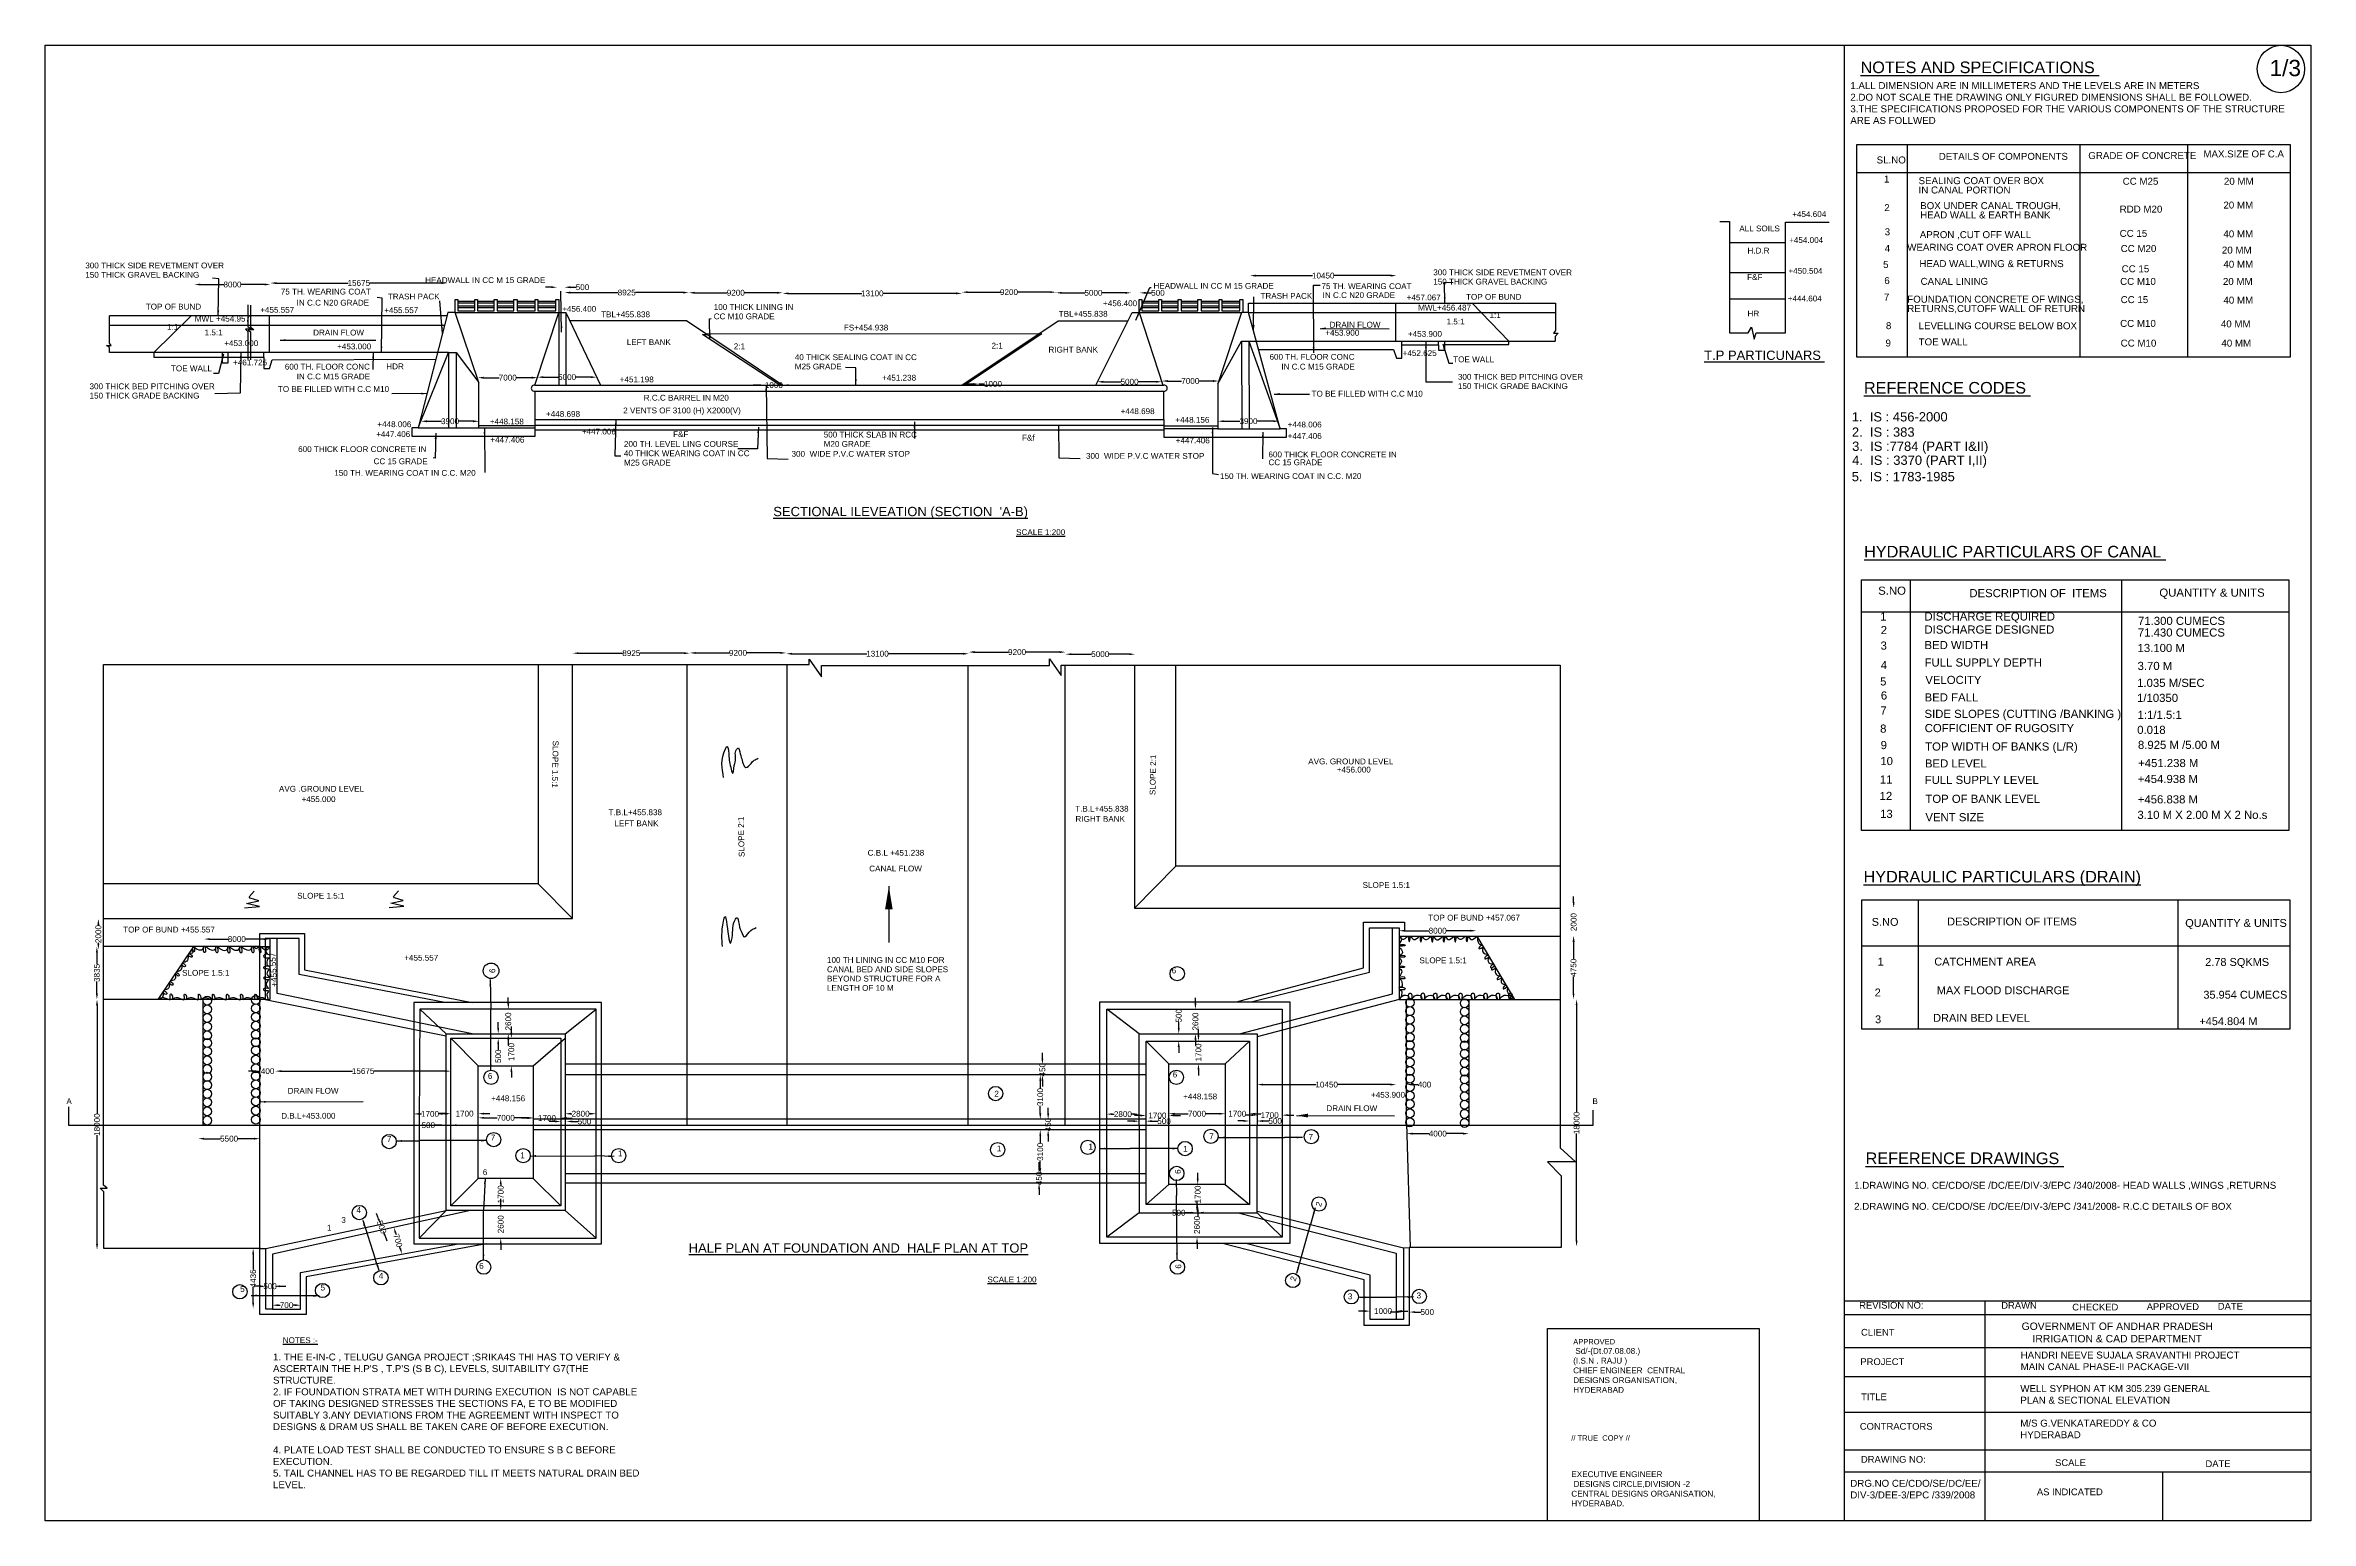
# Model space of a CAD drawing. Header units: millimetres. Extents: x -53217082 to -53168279, y 22132919 to 22164696.
import ezdxf
from ezdxf.enums import TextEntityAlignment as Align

# ---------------------------------------------------------------- set-up
doc = ezdxf.new("R2010")
doc.units = ezdxf.units.MM
doc.header["$MEASUREMENT"] = 0
for name, color, linetype in [('DIMENSION', 7, 'Continuous'), ('DIMENSIONS', 7, 'Continuous'), ('DRAWING', 2, 'Continuous'), ('TEXT', 255, 'Continuous')]:
    doc.layers.add(name, color=color, linetype=linetype)
doc.styles.get("Standard").update_dxf_attribs({"font": 'arial.ttf', "height": 125})
doc.dimstyles.get("Standard").update_dxf_attribs({"dimtxt": 125, "dimasz": 125, "dimexe": 0.18, "dimexo": 0.0625, "dimgap": 0.09, "dimtad": 0, "dimdec": 0, "dimzin": 0, "dimdsep": 46, "dimtxsty": 'Standard', "dimcen": 0.09, "dimse1": 1, "dimse2": 1, "dimadec": 0, "dimazin": 0, "dimtfac": 1, "dimtdec": 0, "dimtofl": 0, "dimtmove": 0, "dimatfit": 3, "dimfxl": 1, "dimtolj": 1, "dimtzin": 0, "dimarcsym": 0})

# ---------------------------------------------------------------- blocks, each defined once
blk = doc.blocks.new('*D54')
at = {"layer": 'Defpoints', "color": 0, "transparency": 16777216}
for p in [(-53213868, 22159516), (-53212234, 22159544), (-53212234, 22159498)]:
    blk.add_point(p, dxfattribs=at)
at = {"layer": 'DIMENSIONS', "color": 0, "lineweight": -2, "transparency": 16777216}
for p, q in [((-53213742, 22159544), (-53213237, 22159544)), ((-53212358, 22159544), (-53212864, 22159544))]:
    blk.add_line(p, q, dxfattribs=at)
at = {"layer": 'DIMENSIONS', "color": 0, "transparency": 16777216}
for points in [[(-53213742, 22159565), (-53213742, 22159524), (-53213868, 22159544)], [(-53212358, 22159565), (-53212358, 22159524), (-53212234, 22159544)]]:
    blk.add_solid(points, dxfattribs=at)
at = {"layer": 'DIMENSIONS', "color": 0, "transparency": 16777216, "insert": (-53213050, 22159544), "char_height": 125, "attachment_point": 5}
blk.add_mtext('\\A1;8000', dxfattribs=at)
blk = doc.blocks.new('*D55')
at = {"layer": 'Defpoints', "color": 0, "transparency": 16777216}
for p in [(-53212234, 22159544), (-53208424, 22159576), (-53208424, 22159470)]:
    blk.add_point(p, dxfattribs=at)
at = {"layer": 'DIMENSIONS', "color": 0, "lineweight": -2, "transparency": 16777216}
for p, q in [((-53212108, 22159576), (-53210559, 22159576)), ((-53208550, 22159576), (-53210099, 22159576))]:
    blk.add_line(p, q, dxfattribs=at)
at = {"layer": 'DIMENSIONS', "color": 0, "transparency": 16777216}
for points in [[(-53212108, 22159596), (-53212108, 22159555), (-53212234, 22159576)], [(-53208550, 22159596), (-53208550, 22159555), (-53208424, 22159576)]]:
    blk.add_solid(points, dxfattribs=at)
at = {"layer": 'DIMENSIONS', "color": 0, "transparency": 16777216, "insert": (-53210329, 22159576), "char_height": 125, "attachment_point": 5}
blk.add_mtext('\\A1;15675', dxfattribs=at)
blk = doc.blocks.new('*D56')
at = {"layer": 'Defpoints', "color": 0, "transparency": 16777216}
for p in [(-53206059, 22159359), (-53205898, 22159486), (-53205898, 22159337)]:
    blk.add_point(p, dxfattribs=at)
at = {"layer": 'DIMENSIONS', "color": 0, "lineweight": -2, "transparency": 16777216}
for p, q in [((-53206184, 22159486), (-53206309, 22159486)), ((-53205772, 22159486), (-53205648, 22159486))]:
    blk.add_line(p, q, dxfattribs=at)
at = {"layer": 'DIMENSIONS', "color": 0, "transparency": 16777216}
for points in [[(-53206184, 22159507), (-53206184, 22159465), (-53206059, 22159486)], [(-53205772, 22159507), (-53205772, 22159465), (-53205898, 22159486)]]:
    blk.add_solid(points, dxfattribs=at)
at = {"layer": 'DIMENSIONS', "color": 0, "transparency": 16777216, "insert": (-53205510, 22159486), "char_height": 125, "attachment_point": 5}
blk.add_mtext('\\A1;500', dxfattribs=at)
blk = doc.blocks.new('*D57')
at = {"layer": 'Defpoints', "color": 0, "transparency": 16777216}
for p in [(-53203217, 22159371), (-53203217, 22159350), (-53205898, 22159337)]:
    blk.add_point(p, dxfattribs=at)
at = {"layer": 'DIMENSIONS', "color": 0, "lineweight": -2, "transparency": 16777216}
for p, q in [((-53205772, 22159371), (-53204745, 22159371)), ((-53203342, 22159371), (-53204370, 22159371))]:
    blk.add_line(p, q, dxfattribs=at)
at = {"layer": 'DIMENSIONS', "color": 0, "transparency": 16777216}
for points in [[(-53205772, 22159392), (-53205772, 22159350), (-53205898, 22159371)], [(-53203342, 22159392), (-53203342, 22159350), (-53203217, 22159371)]]:
    blk.add_solid(points, dxfattribs=at)
at = {"layer": 'DIMENSIONS', "color": 0, "transparency": 16777216, "insert": (-53204557, 22159371), "char_height": 125, "attachment_point": 5}
blk.add_mtext('\\A1;8925', dxfattribs=at)
blk = doc.blocks.new('*D58')
at = {"layer": 'Defpoints', "color": 0, "transparency": 16777216}
for p in [(-53203217, 22159371), (-53201198, 22159367), (-53201198, 22159340)]:
    blk.add_point(p, dxfattribs=at)
at = {"layer": 'DIMENSIONS', "color": 0, "lineweight": -2, "transparency": 16777216}
for p, q in [((-53203092, 22159367), (-53202394, 22159367)), ((-53201322, 22159367), (-53202021, 22159367))]:
    blk.add_line(p, q, dxfattribs=at)
at = {"layer": 'DIMENSIONS', "color": 0, "transparency": 16777216}
for points in [[(-53203092, 22159388), (-53203092, 22159346), (-53203217, 22159367)], [(-53201322, 22159388), (-53201322, 22159346), (-53201198, 22159367)]]:
    blk.add_solid(points, dxfattribs=at)
at = {"layer": 'DIMENSIONS', "color": 0, "transparency": 16777216, "insert": (-53202207, 22159367), "char_height": 125, "attachment_point": 5}
blk.add_mtext('\\A1;9200', dxfattribs=at)
blk = doc.blocks.new('*D59')
at = {"layer": 'Defpoints', "color": 0, "transparency": 16777216}
for p in [(-53201198, 22159367), (-53197334, 22159353), (-53197334, 22159350)]:
    blk.add_point(p, dxfattribs=at)
at = {"layer": 'DIMENSIONS', "color": 0, "lineweight": -2, "transparency": 16777216}
for p, q in [((-53201072, 22159353), (-53199495, 22159353)), ((-53197460, 22159353), (-53199037, 22159353))]:
    blk.add_line(p, q, dxfattribs=at)
at = {"layer": 'DIMENSIONS', "color": 0, "transparency": 16777216}
for points in [[(-53201072, 22159374), (-53201072, 22159332), (-53201198, 22159353)], [(-53197460, 22159374), (-53197460, 22159332), (-53197334, 22159353)]]:
    blk.add_solid(points, dxfattribs=at)
at = {"layer": 'DIMENSIONS', "color": 0, "transparency": 16777216, "insert": (-53199266, 22159353), "char_height": 125, "attachment_point": 5}
blk.add_mtext('\\A1;13100', dxfattribs=at)
blk = doc.blocks.new('*D60')
at = {"layer": 'Defpoints', "color": 0, "transparency": 16777216}
for p in [(-53197334, 22159353), (-53195309, 22159380), (-53195309, 22159365)]:
    blk.add_point(p, dxfattribs=at)
at = {"layer": 'DIMENSIONS', "color": 0, "lineweight": -2, "transparency": 16777216}
for p, q in [((-53197210, 22159380), (-53196508, 22159380)), ((-53195434, 22159380), (-53196135, 22159380))]:
    blk.add_line(p, q, dxfattribs=at)
at = {"layer": 'DIMENSIONS', "color": 0, "transparency": 16777216}
for points in [[(-53197210, 22159401), (-53197210, 22159360), (-53197334, 22159380)], [(-53195434, 22159401), (-53195434, 22159360), (-53195309, 22159380)]]:
    blk.add_solid(points, dxfattribs=at)
at = {"layer": 'DIMENSIONS', "color": 0, "transparency": 16777216, "insert": (-53196322, 22159380), "char_height": 125, "attachment_point": 5}
blk.add_mtext('\\A1;9200', dxfattribs=at)
blk = doc.blocks.new('*D61')
at = {"layer": 'Defpoints', "color": 0, "transparency": 16777216}
for p in [(-53195309, 22159365), (-53193694, 22159365), (-53193694, 22159365)]:
    blk.add_point(p, dxfattribs=at)
at = {"layer": 'DIMENSIONS', "color": 0, "lineweight": -2, "transparency": 16777216}
for p, q in [((-53195184, 22159365), (-53194688, 22159365)), ((-53193820, 22159365), (-53194315, 22159365))]:
    blk.add_line(p, q, dxfattribs=at)
at = {"layer": 'DIMENSIONS', "color": 0, "transparency": 16777216}
for points in [[(-53195184, 22159386), (-53195184, 22159344), (-53195309, 22159365)], [(-53193820, 22159386), (-53193820, 22159344), (-53193694, 22159365)]]:
    blk.add_solid(points, dxfattribs=at)
at = {"layer": 'DIMENSIONS', "color": 0, "transparency": 16777216, "insert": (-53194502, 22159365), "char_height": 125, "attachment_point": 5}
blk.add_mtext('\\A1;5000', dxfattribs=at)
blk = doc.blocks.new('*D62')
at = {"layer": 'Defpoints', "color": 0, "transparency": 16777216}
for p in [(-53193694, 22159365), (-53193500, 22159365), (-53193500, 22159354)]:
    blk.add_point(p, dxfattribs=at)
at = {"layer": 'DIMENSIONS', "color": 0, "lineweight": -2, "transparency": 16777216}
for p, q in [((-53193820, 22159365), (-53193944, 22159365)), ((-53193376, 22159365), (-53193250, 22159365))]:
    blk.add_line(p, q, dxfattribs=at)
at = {"layer": 'DIMENSIONS', "color": 0, "transparency": 16777216}
for points in [[(-53193820, 22159386), (-53193820, 22159344), (-53193694, 22159365)], [(-53193376, 22159386), (-53193376, 22159344), (-53193500, 22159365)]]:
    blk.add_solid(points, dxfattribs=at)
at = {"layer": 'DIMENSIONS', "color": 0, "transparency": 16777216, "insert": (-53193113, 22159365), "char_height": 125, "attachment_point": 5}
blk.add_mtext('\\A1;500', dxfattribs=at)
blk = doc.blocks.new('*D63')
at = {"layer": 'Defpoints', "color": 0, "transparency": 16777216}
for p in [(-53191821, 22156551), (-53190503, 22156600), (-53190503, 22156534)]:
    blk.add_point(p, dxfattribs=at)
at = {"layer": 'DIMENSIONS', "color": 0, "lineweight": -2, "transparency": 16777216}
for p, q in [((-53191696, 22156600), (-53191348, 22156600)), ((-53190628, 22156600), (-53190976, 22156600))]:
    blk.add_line(p, q, dxfattribs=at)
at = {"layer": 'DIMENSIONS', "color": 0, "transparency": 16777216}
for points in [[(-53191696, 22156620), (-53191696, 22156579), (-53191821, 22156600)], [(-53190628, 22156620), (-53190628, 22156579), (-53190503, 22156600)]]:
    blk.add_solid(points, dxfattribs=at)
at = {"layer": 'DIMENSIONS', "color": 0, "transparency": 16777216, "insert": (-53191162, 22156600), "char_height": 125, "attachment_point": 5}
blk.add_mtext('\\A1;3900', dxfattribs=at)
blk = doc.blocks.new('*D64')
at = {"layer": 'Defpoints', "color": 0, "transparency": 16777216}
for p in [(-53194417, 22157450), (-53194417, 22157450), (-53193030, 22157447)]:
    blk.add_point(p, dxfattribs=at)
at = {"layer": 'DIMENSIONS', "color": 0, "lineweight": -2, "transparency": 16777216}
for p, q in [((-53194292, 22157450), (-53193910, 22157450)), ((-53193155, 22157450), (-53193537, 22157450))]:
    blk.add_line(p, q, dxfattribs=at)
at = {"layer": 'DIMENSIONS', "color": 0, "transparency": 16777216}
for points in [[(-53194292, 22157471), (-53194292, 22157429), (-53194417, 22157450)], [(-53193155, 22157471), (-53193155, 22157429), (-53193030, 22157450)]]:
    blk.add_solid(points, dxfattribs=at)
at = {"layer": 'DIMENSIONS', "color": 0, "transparency": 16777216, "insert": (-53193724, 22157450), "char_height": 125, "attachment_point": 5}
blk.add_mtext('\\A1;5000', dxfattribs=at)
blk = doc.blocks.new('*D65')
at = {"layer": 'Defpoints', "color": 0, "transparency": 16777216}
for p in [(-53197312, 22157395), (-53196972, 22157402), (-53196972, 22157402)]:
    blk.add_point(p, dxfattribs=at)
at = {"layer": 'DIMENSIONS', "color": 0, "lineweight": -2, "transparency": 16777216}
for p, q in [((-53197187, 22157402), (-53197098, 22157402)), ((-53196972, 22157402), (-53196848, 22157402))]:
    blk.add_line(p, q, dxfattribs=at)
at = {"layer": 'DIMENSIONS', "color": 0, "transparency": 16777216}
for points in [[(-53197187, 22157422), (-53197187, 22157381), (-53197312, 22157402)], [(-53197098, 22157422), (-53197098, 22157381), (-53196972, 22157402)]]:
    blk.add_solid(points, dxfattribs=at)
at = {"layer": 'DIMENSIONS', "color": 0, "transparency": 16777216, "insert": (-53196667, 22157402), "char_height": 125, "attachment_point": 5}
blk.add_mtext('\\A1;1000', dxfattribs=at)
blk = doc.blocks.new('*D66')
at = {"layer": 'Defpoints', "color": 0, "transparency": 16777216}
for p in [(-53201582, 22157377), (-53201582, 22157377), (-53201191, 22157377)]:
    blk.add_point(p, dxfattribs=at)
at = {"layer": 'DIMENSIONS', "color": 0, "lineweight": -2, "transparency": 16777216}
for p, q in [((-53201706, 22157377), (-53201832, 22157377)), ((-53201066, 22157377), (-53200941, 22157377))]:
    blk.add_line(p, q, dxfattribs=at)
at = {"layer": 'DIMENSIONS', "color": 0, "transparency": 16777216}
for points in [[(-53201706, 22157398), (-53201706, 22157356), (-53201582, 22157377)], [(-53201066, 22157398), (-53201066, 22157356), (-53201191, 22157377)]]:
    blk.add_solid(points, dxfattribs=at)
at = {"layer": 'DIMENSIONS', "color": 0, "transparency": 16777216, "insert": (-53201386, 22157377), "char_height": 125, "attachment_point": 5}
blk.add_mtext('\\A1;1000', dxfattribs=at)
blk = doc.blocks.new('*D67')
at = {"layer": 'Defpoints', "color": 0, "transparency": 16777216}
for p in [(-53206478, 22157547), (-53205204, 22157549), (-53205204, 22157549)]:
    blk.add_point(p, dxfattribs=at)
at = {"layer": 'DIMENSIONS', "color": 0, "lineweight": -2, "transparency": 16777216}
for p, q in [((-53206353, 22157549), (-53206028, 22157549)), ((-53205329, 22157549), (-53205655, 22157549))]:
    blk.add_line(p, q, dxfattribs=at)
at = {"layer": 'DIMENSIONS', "color": 0, "transparency": 16777216}
for points in [[(-53206353, 22157570), (-53206353, 22157528), (-53206478, 22157549)], [(-53205329, 22157570), (-53205329, 22157528), (-53205204, 22157549)]]:
    blk.add_solid(points, dxfattribs=at)
at = {"layer": 'DIMENSIONS', "color": 0, "transparency": 16777216, "insert": (-53205841, 22157549), "char_height": 125, "attachment_point": 5}
blk.add_mtext('\\A1;5000', dxfattribs=at)
blk = doc.blocks.new('*D68')
at = {"layer": 'Defpoints', "color": 0, "transparency": 16777216}
for p in [(-53207763, 22157538), (-53207763, 22157500), (-53206478, 22157547)]:
    blk.add_point(p, dxfattribs=at)
at = {"layer": 'DIMENSIONS', "color": 0, "lineweight": -2, "transparency": 16777216}
for p, q in [((-53207638, 22157538), (-53207306, 22157538)), ((-53206603, 22157538), (-53206934, 22157538))]:
    blk.add_line(p, q, dxfattribs=at)
at = {"layer": 'DIMENSIONS', "color": 0, "transparency": 16777216}
for points in [[(-53207638, 22157559), (-53207638, 22157517), (-53207763, 22157538)], [(-53206603, 22157559), (-53206603, 22157517), (-53206478, 22157538)]]:
    blk.add_solid(points, dxfattribs=at)
at = {"layer": 'DIMENSIONS', "color": 0, "transparency": 16777216, "insert": (-53207120, 22157538), "char_height": 125, "attachment_point": 5}
blk.add_mtext('\\A1;7000', dxfattribs=at)
blk = doc.blocks.new('*D69')
at = {"layer": 'Defpoints', "color": 0, "transparency": 16777216}
for p in [(-53193030, 22157450), (-53191802, 22157466), (-53191802, 22157466)]:
    blk.add_point(p, dxfattribs=at)
at = {"layer": 'DIMENSIONS', "color": 0, "lineweight": -2, "transparency": 16777216}
for p, q in [((-53192905, 22157466), (-53192602, 22157466)), ((-53191927, 22157466), (-53192230, 22157466))]:
    blk.add_line(p, q, dxfattribs=at)
at = {"layer": 'DIMENSIONS', "color": 0, "transparency": 16777216}
for points in [[(-53192905, 22157487), (-53192905, 22157445), (-53193030, 22157466)], [(-53191927, 22157487), (-53191927, 22157445), (-53191802, 22157466)]]:
    blk.add_solid(points, dxfattribs=at)
at = {"layer": 'DIMENSIONS', "color": 0, "transparency": 16777216, "insert": (-53192416, 22157466), "char_height": 125, "attachment_point": 5}
blk.add_mtext('\\A1;7000', dxfattribs=at)
blk = doc.blocks.new('*D70')
at = {"layer": 'Defpoints', "color": 0, "transparency": 16777216}
for p in [(-53208987, 22156606), (-53208987, 22156599), (-53207740, 22156604)]:
    blk.add_point(p, dxfattribs=at)
at = {"layer": 'DIMENSIONS', "color": 0, "lineweight": -2, "transparency": 16777216}
for p, q in [((-53208862, 22156599), (-53208550, 22156599)), ((-53207865, 22156599), (-53208177, 22156599))]:
    blk.add_line(p, q, dxfattribs=at)
at = {"layer": 'DIMENSIONS', "color": 0, "transparency": 16777216}
for points in [[(-53208862, 22156620), (-53208862, 22156578), (-53208987, 22156599)], [(-53207865, 22156620), (-53207865, 22156578), (-53207740, 22156599)]]:
    blk.add_solid(points, dxfattribs=at)
at = {"layer": 'DIMENSIONS', "color": 0, "transparency": 16777216, "insert": (-53208363, 22156599), "char_height": 125, "attachment_point": 5}
blk.add_mtext('\\A1;3900', dxfattribs=at)
blk = doc.blocks.new('*D71')
at = {"layer": 'Defpoints', "color": 0, "transparency": 16777216}
for p in [(-53213661, 22145404), (-53212250, 22145446), (-53212250, 22145380)]:
    blk.add_point(p, dxfattribs=at)
at = {"layer": 'DIMENSIONS', "color": 0, "lineweight": -2, "transparency": 16777216}
for p, q in [((-53213536, 22145446), (-53213142, 22145446)), ((-53212375, 22145446), (-53212769, 22145446))]:
    blk.add_line(p, q, dxfattribs=at)
at = {"layer": 'DIMENSIONS', "color": 0, "transparency": 16777216}
for points in [[(-53213536, 22145466), (-53213536, 22145425), (-53213661, 22145446)], [(-53212375, 22145466), (-53212375, 22145425), (-53212250, 22145446)]]:
    blk.add_solid(points, dxfattribs=at)
at = {"layer": 'DIMENSIONS', "color": 0, "transparency": 16777216, "insert": (-53212956, 22145446), "char_height": 125, "attachment_point": 5}
blk.add_mtext('\\A1;8000', dxfattribs=at)
blk = doc.blocks.new('*D72')
at = {"layer": 'Defpoints', "color": 0, "transparency": 16777216}
for p in [(-53212458, 22142602), (-53212458, 22142602), (-53212125, 22142602)]:
    blk.add_point(p, dxfattribs=at)
at = {"layer": 'DIMENSIONS', "color": 0, "lineweight": -2, "transparency": 16777216}
for p, q in [((-53212584, 22142602), (-53212708, 22142602)), ((-53212000, 22142602), (-53211875, 22142602))]:
    blk.add_line(p, q, dxfattribs=at)
at = {"layer": 'DIMENSIONS', "color": 0, "transparency": 16777216}
for points in [[(-53212584, 22142623), (-53212584, 22142582), (-53212458, 22142602)], [(-53212000, 22142623), (-53212000, 22142582), (-53212125, 22142602)]]:
    blk.add_solid(points, dxfattribs=at)
at = {"layer": 'DIMENSIONS', "color": 0, "transparency": 16777216, "insert": (-53212292, 22142602), "char_height": 125, "attachment_point": 5}
blk.add_mtext('\\A1;400', dxfattribs=at)
blk = doc.blocks.new('*D73')
at = {"layer": 'Defpoints', "color": 0, "transparency": 16777216}
for p in [(-53212125, 22142602), (-53208346, 22142602), (-53208346, 22142602)]:
    blk.add_point(p, dxfattribs=at)
at = {"layer": 'DIMENSIONS', "color": 0, "lineweight": -2, "transparency": 16777216}
for p, q in [((-53212000, 22142602), (-53210465, 22142602)), ((-53208470, 22142602), (-53210005, 22142602))]:
    blk.add_line(p, q, dxfattribs=at)
at = {"layer": 'DIMENSIONS', "color": 0, "transparency": 16777216}
for points in [[(-53212000, 22142623), (-53212000, 22142582), (-53212125, 22142602)], [(-53208470, 22142623), (-53208470, 22142582), (-53208346, 22142602)]]:
    blk.add_solid(points, dxfattribs=at)
at = {"layer": 'DIMENSIONS', "color": 0, "transparency": 16777216, "insert": (-53210235, 22142602), "char_height": 125, "attachment_point": 5}
blk.add_mtext('\\A1;15675', dxfattribs=at)
blk = doc.blocks.new('*D74')
at = {"layer": 'Defpoints', "color": 0, "transparency": 16777216}
for p in [(-53213786, 22141304), (-53213786, 22141147), (-53212458, 22141280)]:
    blk.add_point(p, dxfattribs=at)
at = {"layer": 'DIMENSIONS', "color": 0, "lineweight": -2, "transparency": 16777216}
for p, q in [((-53213660, 22141147), (-53213309, 22141147)), ((-53212584, 22141147), (-53212935, 22141147))]:
    blk.add_line(p, q, dxfattribs=at)
at = {"layer": 'DIMENSIONS', "color": 0, "transparency": 16777216}
for points in [[(-53213660, 22141168), (-53213660, 22141126), (-53213786, 22141147)], [(-53212584, 22141168), (-53212584, 22141126), (-53212458, 22141147)]]:
    blk.add_solid(points, dxfattribs=at)
at = {"layer": 'DIMENSIONS', "color": 0, "transparency": 16777216, "insert": (-53213122, 22141147), "char_height": 125, "attachment_point": 5}
blk.add_mtext('\\A1;5500', dxfattribs=at)
blk = doc.blocks.new('*D75')
at = {"layer": 'Defpoints', "color": 0, "transparency": 16777216}
for p in [(-53216098, 22144147), (-53215968, 22144147), (-53216098, 22138752)]:
    blk.add_point(p, dxfattribs=at)
at = {"layer": 'DIMENSIONS', "color": 0, "lineweight": -2, "transparency": 16777216}
for p, q in [((-53215968, 22144022), (-53215968, 22141679)), ((-53215968, 22138877), (-53215968, 22141220))]:
    blk.add_line(p, q, dxfattribs=at)
at = {"layer": 'DIMENSIONS', "color": 0, "transparency": 16777216}
for points in [[(-53215989, 22144022), (-53215947, 22144022), (-53215968, 22144147)], [(-53215989, 22138877), (-53215947, 22138877), (-53215968, 22138752)]]:
    blk.add_solid(points, dxfattribs=at)
at = {"layer": 'DIMENSIONS', "color": 0, "transparency": 16777216, "insert": (-53215968, 22141449), "char_height": 125, "attachment_point": 5, "rotation": 90}
blk.add_mtext('\\A1;18000', dxfattribs=at)
blk = doc.blocks.new('*D76')
at = {"layer": 'Defpoints', "color": 0, "transparency": 16777216}
for p in [(-53215970, 22145288), (-53215950, 22145288), (-53215968, 22144147)]:
    blk.add_point(p, dxfattribs=at)
at = {"layer": 'DIMENSIONS', "color": 0, "lineweight": -2, "transparency": 16777216}
for p, q in [((-53215970, 22145162), (-53215970, 22144904)), ((-53215970, 22144272), (-53215970, 22144530))]:
    blk.add_line(p, q, dxfattribs=at)
at = {"layer": 'DIMENSIONS', "color": 0, "transparency": 16777216}
for points in [[(-53215991, 22145162), (-53215949, 22145162), (-53215970, 22145288)], [(-53215991, 22144272), (-53215949, 22144272), (-53215970, 22144147)]]:
    blk.add_solid(points, dxfattribs=at)
at = {"layer": 'DIMENSIONS', "color": 0, "transparency": 16777216, "insert": (-53215970, 22144717), "char_height": 125, "attachment_point": 5, "rotation": 90}
blk.add_mtext('\\A1;3835', dxfattribs=at)
blk = doc.blocks.new('*D77')
at = {"layer": 'Defpoints', "color": 0, "transparency": 16777216}
for p in [(-53215950, 22145883), (-53215939, 22145883), (-53215960, 22145225)]:
    blk.add_point(p, dxfattribs=at)
at = {"layer": 'DIMENSIONS', "color": 0, "lineweight": -2, "transparency": 16777216}
for p, q in [((-53215939, 22145758), (-53215939, 22145742)), ((-53215939, 22145350), (-53215939, 22145366))]:
    blk.add_line(p, q, dxfattribs=at)
at = {"layer": 'DIMENSIONS', "color": 0, "transparency": 16777216}
for points in [[(-53215960, 22145758), (-53215918, 22145758), (-53215939, 22145883)], [(-53215960, 22145350), (-53215918, 22145350), (-53215939, 22145225)]]:
    blk.add_solid(points, dxfattribs=at)
at = {"layer": 'DIMENSIONS', "color": 0, "transparency": 16777216, "insert": (-53215939, 22145554), "char_height": 125, "attachment_point": 5, "rotation": 90}
blk.add_mtext('\\A1;2000', dxfattribs=at)
blk = doc.blocks.new('*D78')
at = {"layer": 'Defpoints', "color": 0, "transparency": 16777216}
for p in [(-53212598, 22138784), (-53212604, 22137491), (-53212604, 22137491)]:
    blk.add_point(p, dxfattribs=at)
at = {"layer": 'DIMENSIONS', "color": 0, "lineweight": -2, "transparency": 16777216}
for p, q in [((-53212604, 22138659), (-53212604, 22138327)), ((-53212604, 22137616), (-53212604, 22137948))]:
    blk.add_line(p, q, dxfattribs=at)
at = {"layer": 'DIMENSIONS', "color": 0, "transparency": 16777216}
for points in [[(-53212625, 22138659), (-53212583, 22138659), (-53212604, 22138784)], [(-53212625, 22137616), (-53212583, 22137616), (-53212604, 22137491)]]:
    blk.add_solid(points, dxfattribs=at)
at = {"layer": 'DIMENSIONS', "color": 0, "transparency": 16777216, "insert": (-53212604, 22138137), "char_height": 125, "attachment_point": 5, "rotation": 90}
blk.add_mtext('\\A1;4436', dxfattribs=at)
blk = doc.blocks.new('*D79')
at = {"layer": 'Defpoints', "color": 0, "transparency": 16777216}
for p in [(-53212330, 22137980), (-53212148, 22137968), (-53212148, 22137968)]:
    blk.add_point(p, dxfattribs=at)
at = {"layer": 'DIMENSIONS', "color": 0, "lineweight": -2, "transparency": 16777216}
for p, q in [((-53212454, 22137968), (-53212580, 22137968)), ((-53212023, 22137968), (-53211898, 22137968))]:
    blk.add_line(p, q, dxfattribs=at)
at = {"layer": 'DIMENSIONS', "color": 0, "transparency": 16777216}
for points in [[(-53212454, 22137988), (-53212454, 22137947), (-53212330, 22137968)], [(-53212023, 22137988), (-53212023, 22137947), (-53212148, 22137968)]]:
    blk.add_solid(points, dxfattribs=at)
at = {"layer": 'DIMENSIONS', "color": 0, "transparency": 16777216, "insert": (-53212239, 22137968), "char_height": 125, "attachment_point": 5}
blk.add_mtext('\\A1;500', dxfattribs=at)
blk = doc.blocks.new('*D80')
at = {"layer": 'Defpoints', "color": 0, "transparency": 16777216}
for p in [(-53212186, 22137529), (-53211584, 22137561), (-53211584, 22137529)]:
    blk.add_point(p, dxfattribs=at)
at = {"layer": 'DIMENSIONS', "color": 0, "lineweight": -2, "transparency": 16777216}
for p, q in [((-53212061, 22137561), (-53212022, 22137561)), ((-53211708, 22137561), (-53211747, 22137561))]:
    blk.add_line(p, q, dxfattribs=at)
at = {"layer": 'DIMENSIONS', "color": 0, "transparency": 16777216}
for points in [[(-53212061, 22137582), (-53212061, 22137540), (-53212186, 22137561)], [(-53211708, 22137582), (-53211708, 22137540), (-53211584, 22137561)]]:
    blk.add_solid(points, dxfattribs=at)
at = {"layer": 'DIMENSIONS', "color": 0, "transparency": 16777216, "insert": (-53211885, 22137561), "char_height": 125, "attachment_point": 5}
blk.add_mtext('\\A1;700', dxfattribs=at)
blk = doc.blocks.new('*D81')
at = {"layer": 'Defpoints', "color": 0, "transparency": 16777216}
for p in [(-53207162, 22139604), (-53207271, 22139004), (-53207122, 22139004)]:
    blk.add_point(p, dxfattribs=at)
at = {"layer": 'DIMENSIONS', "color": 0, "lineweight": -2, "transparency": 16777216}
for p, q in [((-53207271, 22139728), (-53207271, 22139854)), ((-53207271, 22138879), (-53207271, 22138754))]:
    blk.add_line(p, q, dxfattribs=at)
at = {"layer": 'DIMENSIONS', "color": 0, "transparency": 16777216}
for points in [[(-53207292, 22139728), (-53207250, 22139728), (-53207271, 22139604)], [(-53207292, 22138879), (-53207250, 22138879), (-53207271, 22139004)]]:
    blk.add_solid(points, dxfattribs=at)
at = {"layer": 'DIMENSIONS', "color": 0, "transparency": 16777216, "insert": (-53207271, 22139304), "char_height": 125, "attachment_point": 5, "rotation": 90}
blk.add_mtext('\\A1;2600', dxfattribs=at)
blk = doc.blocks.new('*D82')
at = {"layer": 'Defpoints', "color": 0, "transparency": 16777216}
for p in [(-53207271, 22140292), (-53207271, 22140292), (-53207271, 22139604)]:
    blk.add_point(p, dxfattribs=at)
at = {"layer": 'DIMENSIONS', "color": 0, "lineweight": -2, "transparency": 16777216}
for p, q in [((-53207271, 22140168), (-53207271, 22140129)), ((-53207271, 22139728), (-53207271, 22139767))]:
    blk.add_line(p, q, dxfattribs=at)
at = {"layer": 'DIMENSIONS', "color": 0, "transparency": 16777216}
for points in [[(-53207292, 22140168), (-53207250, 22140168), (-53207271, 22140292)], [(-53207292, 22139728), (-53207250, 22139728), (-53207271, 22139604)]]:
    blk.add_solid(points, dxfattribs=at)
at = {"layer": 'DIMENSIONS', "color": 0, "transparency": 16777216, "insert": (-53207271, 22139948), "char_height": 125, "attachment_point": 5, "rotation": 90}
blk.add_mtext('\\A1;1700', dxfattribs=at)
blk = doc.blocks.new('*D83')
at = {"layer": 'Defpoints', "color": 0, "transparency": 16777216}
for p in [(-53209146, 22141680), (-53209146, 22141680), (-53208443, 22141680)]:
    blk.add_point(p, dxfattribs=at)
at = {"layer": 'DIMENSIONS', "color": 0, "lineweight": -2, "transparency": 16777216}
for p, q in [((-53209020, 22141680), (-53208975, 22141680)), ((-53208568, 22141680), (-53208614, 22141680))]:
    blk.add_line(p, q, dxfattribs=at)
at = {"layer": 'DIMENSIONS', "color": 0, "transparency": 16777216}
for points in [[(-53209020, 22141701), (-53209020, 22141660), (-53209146, 22141680)], [(-53208568, 22141701), (-53208568, 22141660), (-53208443, 22141680)]]:
    blk.add_solid(points, dxfattribs=at)
at = {"layer": 'DIMENSIONS', "color": 0, "transparency": 16777216, "insert": (-53208794, 22141680), "char_height": 125, "attachment_point": 5}
blk.add_mtext('\\A1;1700', dxfattribs=at)
blk = doc.blocks.new('*D84')
at = {"layer": 'Defpoints', "color": 0, "transparency": 16777216}
for p in [(-53208443, 22141437), (-53208443, 22141437), (-53208346, 22141437)]:
    blk.add_point(p, dxfattribs=at)
at = {"layer": 'DIMENSIONS', "color": 0, "lineweight": -2, "transparency": 16777216}
for p, q in [((-53208568, 22141437), (-53208693, 22141437)), ((-53208220, 22141437), (-53208096, 22141437))]:
    blk.add_line(p, q, dxfattribs=at)
at = {"layer": 'DIMENSIONS', "color": 0, "transparency": 16777216}
for points in [[(-53208568, 22141458), (-53208568, 22141416), (-53208443, 22141437)], [(-53208220, 22141458), (-53208220, 22141416), (-53208346, 22141437)]]:
    blk.add_solid(points, dxfattribs=at)
at = {"layer": 'DIMENSIONS', "color": 0, "transparency": 16777216, "insert": (-53208831, 22141437), "char_height": 125, "attachment_point": 5}
blk.add_mtext('\\A1;500', dxfattribs=at)
blk = doc.blocks.new('*D85')
at = {"layer": 'Defpoints', "color": 0, "transparency": 16777216}
for p in [(-53208346, 22141630), (-53207754, 22141686), (-53207754, 22141591)]:
    blk.add_point(p, dxfattribs=at)
at = {"layer": 'DIMENSIONS', "color": 0, "lineweight": -2, "transparency": 16777216}
for p, q in [((-53208470, 22141686), (-53208596, 22141686)), ((-53207629, 22141686), (-53207504, 22141686))]:
    blk.add_line(p, q, dxfattribs=at)
at = {"layer": 'DIMENSIONS', "color": 0, "transparency": 16777216}
for points in [[(-53208470, 22141706), (-53208470, 22141665), (-53208346, 22141686)], [(-53207629, 22141706), (-53207629, 22141665), (-53207754, 22141686)]]:
    blk.add_solid(points, dxfattribs=at)
at = {"layer": 'DIMENSIONS', "color": 0, "transparency": 16777216, "insert": (-53208050, 22141686), "char_height": 125, "attachment_point": 5}
blk.add_mtext('\\A1;1700', dxfattribs=at)
blk = doc.blocks.new('*D86')
at = {"layer": 'Defpoints', "color": 0, "transparency": 16777216}
for p in [(-53207754, 22141591), (-53206570, 22141596), (-53206570, 22141591)]:
    blk.add_point(p, dxfattribs=at)
at = {"layer": 'DIMENSIONS', "color": 0, "lineweight": -2, "transparency": 16777216}
for p, q in [((-53207629, 22141596), (-53207348, 22141596)), ((-53206696, 22141596), (-53206976, 22141596))]:
    blk.add_line(p, q, dxfattribs=at)
at = {"layer": 'DIMENSIONS', "color": 0, "transparency": 16777216}
for points in [[(-53207629, 22141617), (-53207629, 22141575), (-53207754, 22141596)], [(-53206696, 22141617), (-53206696, 22141575), (-53206570, 22141596)]]:
    blk.add_solid(points, dxfattribs=at)
at = {"layer": 'DIMENSIONS', "color": 0, "transparency": 16777216, "insert": (-53207162, 22141596), "char_height": 125, "attachment_point": 5}
blk.add_mtext('\\A1;7000', dxfattribs=at)
blk = doc.blocks.new('*D87')
at = {"layer": 'Defpoints', "color": 0, "transparency": 16777216}
for p in [(-53206570, 22141591), (-53205979, 22141591), (-53205979, 22141591)]:
    blk.add_point(p, dxfattribs=at)
at = {"layer": 'DIMENSIONS', "color": 0, "lineweight": -2, "transparency": 16777216}
for p, q in [((-53206696, 22141591), (-53206820, 22141591)), ((-53205854, 22141591), (-53205729, 22141591))]:
    blk.add_line(p, q, dxfattribs=at)
at = {"layer": 'DIMENSIONS', "color": 0, "transparency": 16777216}
for points in [[(-53206696, 22141612), (-53206696, 22141570), (-53206570, 22141591)], [(-53205854, 22141612), (-53205854, 22141570), (-53205979, 22141591)]]:
    blk.add_solid(points, dxfattribs=at)
at = {"layer": 'DIMENSIONS', "color": 0, "transparency": 16777216, "insert": (-53206275, 22141591), "char_height": 125, "attachment_point": 5}
blk.add_mtext('\\A1;1700', dxfattribs=at)
blk = doc.blocks.new('*D88')
at = {"layer": 'Defpoints', "color": 0, "transparency": 16777216}
for p in [(-53205979, 22141591), (-53205854, 22141591), (-53205854, 22141518)]:
    blk.add_point(p, dxfattribs=at)
at = {"layer": 'DIMENSIONS', "color": 0, "lineweight": -2, "transparency": 16777216}
for p, q in [((-53206104, 22141518), (-53206229, 22141518)), ((-53205729, 22141518), (-53205604, 22141518))]:
    blk.add_line(p, q, dxfattribs=at)
at = {"layer": 'DIMENSIONS', "color": 0, "transparency": 16777216}
for points in [[(-53206104, 22141539), (-53206104, 22141497), (-53205979, 22141518)], [(-53205729, 22141539), (-53205729, 22141497), (-53205854, 22141518)]]:
    blk.add_solid(points, dxfattribs=at)
at = {"layer": 'DIMENSIONS', "color": 0, "transparency": 16777216, "insert": (-53205466, 22141518), "char_height": 125, "attachment_point": 5}
blk.add_mtext('\\A1;500', dxfattribs=at)
blk = doc.blocks.new('*D89')
at = {"layer": 'Defpoints', "color": 0, "transparency": 16777216}
for p in [(-53205882, 22141575), (-53205218, 22141684), (-53205218, 22141575)]:
    blk.add_point(p, dxfattribs=at)
at = {"layer": 'DIMENSIONS', "color": 0, "lineweight": -2, "transparency": 16777216}
for p, q in [((-53205756, 22141684), (-53205737, 22141684)), ((-53205343, 22141684), (-53205362, 22141684))]:
    blk.add_line(p, q, dxfattribs=at)
at = {"layer": 'DIMENSIONS', "color": 0, "transparency": 16777216}
for points in [[(-53205756, 22141705), (-53205756, 22141664), (-53205882, 22141684)], [(-53205343, 22141705), (-53205343, 22141664), (-53205218, 22141684)]]:
    blk.add_solid(points, dxfattribs=at)
at = {"layer": 'DIMENSIONS', "color": 0, "transparency": 16777216, "insert": (-53205550, 22141684), "char_height": 125, "attachment_point": 5}
blk.add_mtext('\\A1;2800', dxfattribs=at)
blk = doc.blocks.new('*D90')
at = {"layer": 'Defpoints', "color": 0, "transparency": 16777216}
for p in [(-53207054, 22143310), (-53207054, 22142718), (-53207042, 22142718)]:
    blk.add_point(p, dxfattribs=at)
at = {"layer": 'DIMENSIONS', "color": 0, "lineweight": -2, "transparency": 16777216}
for p, q in [((-53207042, 22143434), (-53207042, 22143560)), ((-53207042, 22142593), (-53207042, 22142468))]:
    blk.add_line(p, q, dxfattribs=at)
at = {"layer": 'DIMENSIONS', "color": 0, "transparency": 16777216}
for points in [[(-53207063, 22143434), (-53207021, 22143434), (-53207042, 22143310)], [(-53207063, 22142593), (-53207021, 22142593), (-53207042, 22142718)]]:
    blk.add_solid(points, dxfattribs=at)
at = {"layer": 'DIMENSIONS', "color": 0, "transparency": 16777216, "insert": (-53207042, 22143014), "char_height": 125, "attachment_point": 5, "rotation": 90}
blk.add_mtext('\\A1;1700', dxfattribs=at)
blk = doc.blocks.new('*D91')
at = {"layer": 'Defpoints', "color": 0, "transparency": 16777216}
for p in [(-53207325, 22143407), (-53207325, 22143310), (-53207325, 22143310)]:
    blk.add_point(p, dxfattribs=at)
at = {"layer": 'DIMENSIONS', "color": 0, "lineweight": -2, "transparency": 16777216}
for p, q in [((-53207325, 22143532), (-53207325, 22143657)), ((-53207325, 22143184), (-53207325, 22143060))]:
    blk.add_line(p, q, dxfattribs=at)
at = {"layer": 'DIMENSIONS', "color": 0, "transparency": 16777216}
for points in [[(-53207345, 22143532), (-53207304, 22143532), (-53207325, 22143407)], [(-53207345, 22143184), (-53207304, 22143184), (-53207325, 22143310)]]:
    blk.add_solid(points, dxfattribs=at)
at = {"layer": 'DIMENSIONS', "color": 0, "transparency": 16777216, "insert": (-53207325, 22142922), "char_height": 125, "attachment_point": 5, "rotation": 90}
blk.add_mtext('\\A1;500', dxfattribs=at)
blk = doc.blocks.new('*D92')
at = {"layer": 'Defpoints', "color": 0, "transparency": 16777216}
for p in [(-53207115, 22143938), (-53207108, 22143938), (-53207108, 22143407)]:
    blk.add_point(p, dxfattribs=at)
at = {"layer": 'DIMENSIONS', "color": 0, "lineweight": -2, "transparency": 16777216}
for p, q in [((-53207108, 22144063), (-53207108, 22144188)), ((-53207108, 22143282), (-53207108, 22143157))]:
    blk.add_line(p, q, dxfattribs=at)
at = {"layer": 'DIMENSIONS', "color": 0, "transparency": 16777216}
for points in [[(-53207129, 22144063), (-53207087, 22144063), (-53207108, 22143938)], [(-53207129, 22143282), (-53207087, 22143282), (-53207108, 22143407)]]:
    blk.add_solid(points, dxfattribs=at)
at = {"layer": 'DIMENSIONS', "color": 0, "transparency": 16777216, "insert": (-53207108, 22143672), "char_height": 125, "attachment_point": 5, "rotation": 90}
blk.add_mtext('\\A1;2600', dxfattribs=at)
blk = doc.blocks.new('*D93')
at = {"layer": 'Defpoints', "color": 0, "transparency": 16777216}
for p in [(-53195648, 22140393), (-53195674, 22140190), (-53195648, 22140190)]:
    blk.add_point(p, dxfattribs=at)
at = {"layer": 'DIMENSIONS', "color": 0, "lineweight": -2, "transparency": 16777216}
for p, q in [((-53195674, 22140518), (-53195674, 22140643)), ((-53195674, 22140065), (-53195674, 22139940))]:
    blk.add_line(p, q, dxfattribs=at)
at = {"layer": 'DIMENSIONS', "color": 0, "transparency": 16777216}
for points in [[(-53195694, 22140518), (-53195653, 22140518), (-53195674, 22140393)], [(-53195694, 22140065), (-53195653, 22140065), (-53195674, 22140190)]]:
    blk.add_solid(points, dxfattribs=at)
at = {"layer": 'DIMENSIONS', "color": 0, "transparency": 16777216, "insert": (-53195674, 22140291), "char_height": 125, "attachment_point": 5, "rotation": 90}
blk.add_mtext('\\A1;450', dxfattribs=at)
blk = doc.blocks.new('*D94')
at = {"layer": 'Defpoints', "color": 0, "transparency": 16777216}
for p in [(-53195648, 22141338), (-53195648, 22141338), (-53195648, 22140393)]:
    blk.add_point(p, dxfattribs=at)
at = {"layer": 'DIMENSIONS', "color": 0, "lineweight": -2, "transparency": 16777216}
for p, q in [((-53195648, 22141212), (-53195648, 22141052)), ((-53195648, 22140518), (-53195648, 22140679))]:
    blk.add_line(p, q, dxfattribs=at)
at = {"layer": 'DIMENSIONS', "color": 0, "transparency": 16777216}
for points in [[(-53195668, 22141212), (-53195627, 22141212), (-53195648, 22141338)], [(-53195668, 22140518), (-53195627, 22140518), (-53195648, 22140393)]]:
    blk.add_solid(points, dxfattribs=at)
at = {"layer": 'DIMENSIONS', "color": 0, "transparency": 16777216, "insert": (-53195648, 22140865), "char_height": 125, "attachment_point": 5, "rotation": 90}
blk.add_mtext('\\A1;3100', dxfattribs=at)
blk = doc.blocks.new('*D95')
at = {"layer": 'Defpoints', "color": 0, "transparency": 16777216}
for p in [(-53195648, 22141565), (-53195648, 22141338), (-53195478, 22141565)]:
    blk.add_point(p, dxfattribs=at)
at = {"layer": 'DIMENSIONS', "color": 0, "lineweight": -2, "transparency": 16777216}
for p, q in [((-53195478, 22141690), (-53195478, 22141815)), ((-53195478, 22141212), (-53195478, 22141088))]:
    blk.add_line(p, q, dxfattribs=at)
at = {"layer": 'DIMENSIONS', "color": 0, "transparency": 16777216}
for points in [[(-53195499, 22141690), (-53195457, 22141690), (-53195478, 22141565)], [(-53195499, 22141212), (-53195457, 22141212), (-53195478, 22141338)]]:
    blk.add_solid(points, dxfattribs=at)
at = {"layer": 'DIMENSIONS', "color": 0, "transparency": 16777216, "insert": (-53195478, 22141451), "char_height": 125, "attachment_point": 5, "rotation": 90}
blk.add_mtext('\\A1;450', dxfattribs=at)
blk = doc.blocks.new('*D96')
at = {"layer": 'Defpoints', "color": 0, "transparency": 16777216}
for p in [(-53195648, 22142522), (-53195648, 22142522), (-53195648, 22141565)]:
    blk.add_point(p, dxfattribs=at)
at = {"layer": 'DIMENSIONS', "color": 0, "lineweight": -2, "transparency": 16777216}
for p, q in [((-53195648, 22142396), (-53195648, 22142230)), ((-53195648, 22141690), (-53195648, 22141857))]:
    blk.add_line(p, q, dxfattribs=at)
at = {"layer": 'DIMENSIONS', "color": 0, "transparency": 16777216}
for points in [[(-53195668, 22142396), (-53195627, 22142396), (-53195648, 22142522)], [(-53195668, 22141690), (-53195627, 22141690), (-53195648, 22141565)]]:
    blk.add_solid(points, dxfattribs=at)
at = {"layer": 'DIMENSIONS', "color": 0, "transparency": 16777216, "insert": (-53195648, 22142043), "char_height": 125, "attachment_point": 5, "rotation": 90}
blk.add_mtext('\\A1;3100', dxfattribs=at)
blk = doc.blocks.new('*D97')
at = {"layer": 'Defpoints', "color": 0, "transparency": 16777216}
for p in [(-53195648, 22142748), (-53195648, 22142522), (-53195602, 22142748)]:
    blk.add_point(p, dxfattribs=at)
at = {"layer": 'DIMENSIONS', "color": 0, "lineweight": -2, "transparency": 16777216}
for p, q in [((-53195602, 22142874), (-53195602, 22142998)), ((-53195602, 22142396), (-53195602, 22142272))]:
    blk.add_line(p, q, dxfattribs=at)
at = {"layer": 'DIMENSIONS', "color": 0, "transparency": 16777216}
for points in [[(-53195623, 22142874), (-53195581, 22142874), (-53195602, 22142748)], [(-53195623, 22142396), (-53195581, 22142396), (-53195602, 22142522)]]:
    blk.add_solid(points, dxfattribs=at)
at = {"layer": 'DIMENSIONS', "color": 0, "transparency": 16777216, "insert": (-53195602, 22142635), "char_height": 125, "attachment_point": 5, "rotation": 90}
blk.add_mtext('\\A1;450', dxfattribs=at)
blk = doc.blocks.new('*D98')
at = {"layer": 'Defpoints', "color": 0, "transparency": 16777216}
for p in [(-53194217, 22141684), (-53194217, 22141676), (-53193518, 22141684)]:
    blk.add_point(p, dxfattribs=at)
at = {"layer": 'DIMENSIONS', "color": 0, "lineweight": -2, "transparency": 16777216}
for p, q in [((-53194092, 22141676), (-53194055, 22141676)), ((-53193643, 22141676), (-53193680, 22141676))]:
    blk.add_line(p, q, dxfattribs=at)
at = {"layer": 'DIMENSIONS', "color": 0, "transparency": 16777216}
for points in [[(-53194092, 22141697), (-53194092, 22141655), (-53194217, 22141676)], [(-53193643, 22141697), (-53193643, 22141655), (-53193518, 22141676)]]:
    blk.add_solid(points, dxfattribs=at)
at = {"layer": 'DIMENSIONS', "color": 0, "transparency": 16777216, "insert": (-53193868, 22141676), "char_height": 125, "attachment_point": 5}
blk.add_mtext('\\A1;2800', dxfattribs=at)
blk = doc.blocks.new('*D99')
at = {"layer": 'Defpoints', "color": 0, "transparency": 16777216}
for p in [(-53193518, 22141524), (-53193368, 22141524), (-53193368, 22141524)]:
    blk.add_point(p, dxfattribs=at)
at = {"layer": 'DIMENSIONS', "color": 0, "lineweight": -2, "transparency": 16777216}
for p, q in [((-53193643, 22141524), (-53193768, 22141524)), ((-53193244, 22141524), (-53193118, 22141524))]:
    blk.add_line(p, q, dxfattribs=at)
at = {"layer": 'DIMENSIONS', "color": 0, "transparency": 16777216}
for points in [[(-53193643, 22141545), (-53193643, 22141504), (-53193518, 22141524)], [(-53193244, 22141545), (-53193244, 22141504), (-53193368, 22141524)]]:
    blk.add_solid(points, dxfattribs=at)
at = {"layer": 'DIMENSIONS', "color": 0, "transparency": 16777216, "insert": (-53192981, 22141524), "char_height": 125, "attachment_point": 5}
blk.add_mtext('\\A1;500', dxfattribs=at)
blk = doc.blocks.new('*D100')
at = {"layer": 'Defpoints', "color": 0, "transparency": 16777216}
for p in [(-53193368, 22141646), (-53192880, 22141646), (-53192880, 22141646)]:
    blk.add_point(p, dxfattribs=at)
at = {"layer": 'DIMENSIONS', "color": 0, "lineweight": -2, "transparency": 16777216}
for p, q in [((-53193494, 22141646), (-53193618, 22141646)), ((-53192755, 22141646), (-53192630, 22141646))]:
    blk.add_line(p, q, dxfattribs=at)
at = {"layer": 'DIMENSIONS', "color": 0, "transparency": 16777216}
for points in [[(-53193494, 22141667), (-53193494, 22141625), (-53193368, 22141646)], [(-53192755, 22141667), (-53192755, 22141625), (-53192880, 22141646)]]:
    blk.add_solid(points, dxfattribs=at)
at = {"layer": 'DIMENSIONS', "color": 0, "transparency": 16777216, "insert": (-53193124, 22141646), "char_height": 125, "attachment_point": 5}
blk.add_mtext('\\A1;1700', dxfattribs=at)
blk = doc.blocks.new('*D101')
at = {"layer": 'Defpoints', "color": 0, "transparency": 16777216}
for p in [(-53192880, 22141646), (-53191665, 22141684), (-53191665, 22141646)]:
    blk.add_point(p, dxfattribs=at)
at = {"layer": 'DIMENSIONS', "color": 0, "lineweight": -2, "transparency": 16777216}
for p, q in [((-53192755, 22141684), (-53192459, 22141684)), ((-53191790, 22141684), (-53192086, 22141684))]:
    blk.add_line(p, q, dxfattribs=at)
at = {"layer": 'DIMENSIONS', "color": 0, "transparency": 16777216}
for points in [[(-53192755, 22141705), (-53192755, 22141664), (-53192880, 22141684)], [(-53191790, 22141705), (-53191790, 22141664), (-53191665, 22141684)]]:
    blk.add_solid(points, dxfattribs=at)
at = {"layer": 'DIMENSIONS', "color": 0, "transparency": 16777216, "insert": (-53192272, 22141684), "char_height": 125, "attachment_point": 5}
blk.add_mtext('\\A1;7000', dxfattribs=at)
blk = doc.blocks.new('*D102')
at = {"layer": 'Defpoints', "color": 0, "transparency": 16777216}
for p in [(-53191665, 22141684), (-53191144, 22141684), (-53191144, 22141684)]:
    blk.add_point(p, dxfattribs=at)
at = {"layer": 'DIMENSIONS', "color": 0, "lineweight": -2, "transparency": 16777216}
for p, q in [((-53191790, 22141684), (-53191915, 22141684)), ((-53191018, 22141684), (-53190894, 22141684))]:
    blk.add_line(p, q, dxfattribs=at)
at = {"layer": 'DIMENSIONS', "color": 0, "transparency": 16777216}
for points in [[(-53191790, 22141705), (-53191790, 22141664), (-53191665, 22141684)], [(-53191018, 22141705), (-53191018, 22141664), (-53191144, 22141684)]]:
    blk.add_solid(points, dxfattribs=at)
at = {"layer": 'DIMENSIONS', "color": 0, "transparency": 16777216, "insert": (-53191404, 22141684), "char_height": 125, "attachment_point": 5}
blk.add_mtext('\\A1;1700', dxfattribs=at)
blk = doc.blocks.new('*D103')
at = {"layer": 'Defpoints', "color": 0, "transparency": 16777216}
for p in [(-53191144, 22141604), (-53190976, 22141604), (-53190976, 22141528)]:
    blk.add_point(p, dxfattribs=at)
at = {"layer": 'DIMENSIONS', "color": 0, "lineweight": -2, "transparency": 16777216}
for p, q in [((-53191268, 22141528), (-53191394, 22141528)), ((-53190851, 22141528), (-53190726, 22141528))]:
    blk.add_line(p, q, dxfattribs=at)
at = {"layer": 'DIMENSIONS', "color": 0, "transparency": 16777216}
for points in [[(-53191268, 22141548), (-53191268, 22141507), (-53191144, 22141528)], [(-53190851, 22141548), (-53190851, 22141507), (-53190976, 22141528)]]:
    blk.add_solid(points, dxfattribs=at)
at = {"layer": 'DIMENSIONS', "color": 0, "transparency": 16777216, "insert": (-53190588, 22141528), "char_height": 125, "attachment_point": 5}
blk.add_mtext('\\A1;500', dxfattribs=at)
blk = doc.blocks.new('*D104')
at = {"layer": 'Defpoints', "color": 0, "transparency": 16777216}
for p in [(-53190976, 22141654), (-53190435, 22141654), (-53190435, 22141654)]:
    blk.add_point(p, dxfattribs=at)
at = {"layer": 'DIMENSIONS', "color": 0, "lineweight": -2, "transparency": 16777216}
for p, q in [((-53191101, 22141654), (-53191226, 22141654)), ((-53190310, 22141654), (-53190185, 22141654))]:
    blk.add_line(p, q, dxfattribs=at)
at = {"layer": 'DIMENSIONS', "color": 0, "transparency": 16777216}
for points in [[(-53191101, 22141675), (-53191101, 22141634), (-53190976, 22141654)], [(-53190310, 22141675), (-53190310, 22141634), (-53190435, 22141654)]]:
    blk.add_solid(points, dxfattribs=at)
at = {"layer": 'DIMENSIONS', "color": 0, "transparency": 16777216, "insert": (-53190706, 22141654), "char_height": 125, "attachment_point": 5}
blk.add_mtext('\\A1;1700', dxfattribs=at)
blk = doc.blocks.new('*D105')
at = {"layer": 'Defpoints', "color": 0, "transparency": 16777216}
for p in [(-53192276, 22139552), (-53192276, 22139552), (-53192256, 22139730)]:
    blk.add_point(p, dxfattribs=at)
at = {"layer": 'DIMENSIONS', "color": 0, "lineweight": -2, "transparency": 16777216}
for p, q in [((-53192401, 22139552), (-53192526, 22139552)), ((-53192131, 22139552), (-53192006, 22139552))]:
    blk.add_line(p, q, dxfattribs=at)
at = {"layer": 'DIMENSIONS', "color": 0, "transparency": 16777216}
for points in [[(-53192401, 22139573), (-53192401, 22139532), (-53192276, 22139552)], [(-53192131, 22139573), (-53192131, 22139532), (-53192256, 22139552)]]:
    blk.add_solid(points, dxfattribs=at)
at = {"layer": 'DIMENSIONS', "color": 0, "transparency": 16777216, "insert": (-53192664, 22139552), "char_height": 125, "attachment_point": 5}
blk.add_mtext('\\A1;500', dxfattribs=at)
blk = doc.blocks.new('*D106')
at = {"layer": 'Defpoints', "color": 0, "transparency": 16777216}
for p in [(-53192256, 22140160), (-53192256, 22140160), (-53192256, 22139730)]:
    blk.add_point(p, dxfattribs=at)
at = {"layer": 'DIMENSIONS', "color": 0, "lineweight": -2, "transparency": 16777216}
for p, q in [((-53192256, 22140286), (-53192256, 22140410)), ((-53192256, 22139604), (-53192256, 22139480))]:
    blk.add_line(p, q, dxfattribs=at)
at = {"layer": 'DIMENSIONS', "color": 0, "transparency": 16777216}
for points in [[(-53192277, 22140286), (-53192235, 22140286), (-53192256, 22140160)], [(-53192277, 22139604), (-53192235, 22139604), (-53192256, 22139730)]]:
    blk.add_solid(points, dxfattribs=at)
at = {"layer": 'DIMENSIONS', "color": 0, "transparency": 16777216, "insert": (-53192256, 22139945), "char_height": 125, "attachment_point": 5, "rotation": 90}
blk.add_mtext('\\A1;1700', dxfattribs=at)
blk = doc.blocks.new('*D107')
at = {"layer": 'Defpoints', "color": 0, "transparency": 16777216}
for p in [(-53192256, 22143249), (-53192256, 22142758), (-53192240, 22142758)]:
    blk.add_point(p, dxfattribs=at)
at = {"layer": 'DIMENSIONS', "color": 0, "lineweight": -2, "transparency": 16777216}
for p, q in [((-53192240, 22143374), (-53192240, 22143499)), ((-53192240, 22142634), (-53192240, 22142508))]:
    blk.add_line(p, q, dxfattribs=at)
at = {"layer": 'DIMENSIONS', "color": 0, "transparency": 16777216}
for points in [[(-53192261, 22143374), (-53192219, 22143374), (-53192240, 22143249)], [(-53192261, 22142634), (-53192219, 22142634), (-53192240, 22142758)]]:
    blk.add_solid(points, dxfattribs=at)
at = {"layer": 'DIMENSIONS', "color": 0, "transparency": 16777216, "insert": (-53192240, 22143004), "char_height": 125, "attachment_point": 5, "rotation": 90}
blk.add_mtext('\\A1;1700', dxfattribs=at)
blk = doc.blocks.new('*D108')
at = {"layer": 'Defpoints', "color": 0, "transparency": 16777216}
for p in [(-53192665, 22143406), (-53192532, 22143406), (-53192532, 22143249)]:
    blk.add_point(p, dxfattribs=at)
at = {"layer": 'DIMENSIONS', "color": 0, "lineweight": -2, "transparency": 16777216}
for p, q in [((-53192665, 22143531), (-53192665, 22143656)), ((-53192665, 22143124), (-53192665, 22142999))]:
    blk.add_line(p, q, dxfattribs=at)
at = {"layer": 'DIMENSIONS', "color": 0, "transparency": 16777216}
for points in [[(-53192686, 22143531), (-53192644, 22143531), (-53192665, 22143406)], [(-53192686, 22143124), (-53192644, 22143124), (-53192665, 22143249)]]:
    blk.add_solid(points, dxfattribs=at)
at = {"layer": 'DIMENSIONS', "color": 0, "transparency": 16777216, "insert": (-53192665, 22143794), "char_height": 125, "attachment_point": 5, "rotation": 90}
blk.add_mtext('\\A1;500', dxfattribs=at)
blk = doc.blocks.new('*D109')
at = {"layer": 'Defpoints', "color": 0, "transparency": 16777216}
for p in [(-53192305, 22143934), (-53192305, 22143934), (-53192305, 22143406)]:
    blk.add_point(p, dxfattribs=at)
at = {"layer": 'DIMENSIONS', "color": 0, "lineweight": -2, "transparency": 16777216}
for p, q in [((-53192305, 22144060), (-53192305, 22144184)), ((-53192305, 22143281), (-53192305, 22143156))]:
    blk.add_line(p, q, dxfattribs=at)
at = {"layer": 'DIMENSIONS', "color": 0, "transparency": 16777216}
for points in [[(-53192326, 22144060), (-53192284, 22144060), (-53192305, 22143934)], [(-53192326, 22143281), (-53192284, 22143281), (-53192305, 22143406)]]:
    blk.add_solid(points, dxfattribs=at)
at = {"layer": 'DIMENSIONS', "color": 0, "transparency": 16777216, "insert": (-53192305, 22143670), "char_height": 125, "attachment_point": 5, "rotation": 90}
blk.add_mtext('\\A1;2600', dxfattribs=at)
blk = doc.blocks.new('*D110')
at = {"layer": 'Defpoints', "color": 0, "transparency": 16777216}
for p in [(-53192271, 22139552), (-53192256, 22139552), (-53192210, 22139026)]:
    blk.add_point(p, dxfattribs=at)
at = {"layer": 'DIMENSIONS', "color": 0, "lineweight": -2, "transparency": 16777216}
for p, q in [((-53192271, 22139678), (-53192271, 22139802)), ((-53192271, 22138900), (-53192271, 22138776))]:
    blk.add_line(p, q, dxfattribs=at)
at = {"layer": 'DIMENSIONS', "color": 0, "transparency": 16777216}
for points in [[(-53192292, 22139678), (-53192250, 22139678), (-53192271, 22139552)], [(-53192292, 22138900), (-53192250, 22138900), (-53192271, 22139026)]]:
    blk.add_solid(points, dxfattribs=at)
at = {"layer": 'DIMENSIONS', "color": 0, "transparency": 16777216, "insert": (-53192271, 22139289), "char_height": 125, "attachment_point": 5, "rotation": 90}
blk.add_mtext('\\A1;2600', dxfattribs=at)
blk = doc.blocks.new('*D111')
at = {"layer": 'Defpoints', "color": 0, "transparency": 16777216}
for p in [(-53188544, 22137434), (-53188544, 22137382), (-53187982, 22137382)]:
    blk.add_point(p, dxfattribs=at)
at = {"layer": 'DIMENSIONS', "color": 0, "lineweight": -2, "transparency": 16777216}
for p, q in [((-53188669, 22137434), (-53188794, 22137434)), ((-53187858, 22137434), (-53187732, 22137434))]:
    blk.add_line(p, q, dxfattribs=at)
at = {"layer": 'DIMENSIONS', "color": 0, "transparency": 16777216}
for points in [[(-53188669, 22137454), (-53188669, 22137413), (-53188544, 22137434)], [(-53187858, 22137454), (-53187858, 22137413), (-53187982, 22137434)]]:
    blk.add_solid(points, dxfattribs=at)
at = {"layer": 'DIMENSIONS', "color": 0, "transparency": 16777216, "insert": (-53188263, 22137434), "char_height": 125, "attachment_point": 5}
blk.add_mtext('\\A1;1000', dxfattribs=at)
blk = doc.blocks.new('*D112')
at = {"layer": 'Defpoints', "color": 0, "transparency": 16777216}
for p in [(-53187858, 22137413), (-53187698, 22137413), (-53187698, 22137413)]:
    blk.add_point(p, dxfattribs=at)
at = {"layer": 'DIMENSIONS', "color": 0, "lineweight": -2, "transparency": 16777216}
for p, q in [((-53187982, 22137413), (-53188108, 22137413)), ((-53187574, 22137413), (-53187448, 22137413))]:
    blk.add_line(p, q, dxfattribs=at)
at = {"layer": 'DIMENSIONS', "color": 0, "transparency": 16777216}
for points in [[(-53187982, 22137434), (-53187982, 22137392), (-53187858, 22137413)], [(-53187574, 22137434), (-53187574, 22137392), (-53187698, 22137413)]]:
    blk.add_solid(points, dxfattribs=at)
at = {"layer": 'DIMENSIONS', "color": 0, "transparency": 16777216, "insert": (-53187311, 22137413), "char_height": 125, "attachment_point": 5}
blk.add_mtext('\\A1;500', dxfattribs=at)
blk = doc.blocks.new('*D113')
at = {"layer": 'Defpoints', "color": 0, "transparency": 16777216}
for p in [(-53187753, 22141246), (-53186415, 22141256), (-53186415, 22141242)]:
    blk.add_point(p, dxfattribs=at)
at = {"layer": 'DIMENSIONS', "color": 0, "lineweight": -2, "transparency": 16777216}
for p, q in [((-53187628, 22141256), (-53187273, 22141256)), ((-53186540, 22141256), (-53186895, 22141256))]:
    blk.add_line(p, q, dxfattribs=at)
at = {"layer": 'DIMENSIONS', "color": 0, "transparency": 16777216}
for points in [[(-53187628, 22141276), (-53187628, 22141235), (-53187753, 22141256)], [(-53186540, 22141276), (-53186540, 22141235), (-53186415, 22141256)]]:
    blk.add_solid(points, dxfattribs=at)
at = {"layer": 'DIMENSIONS', "color": 0, "transparency": 16777216, "insert": (-53187084, 22141256), "char_height": 125, "attachment_point": 5}
blk.add_mtext('\\A1;4000', dxfattribs=at)
blk = doc.blocks.new('*D114')
at = {"layer": 'Defpoints', "color": 0, "transparency": 16777216}
for p in [(-53190976, 22142321), (-53187980, 22142312), (-53187980, 22142312)]:
    blk.add_point(p, dxfattribs=at)
at = {"layer": 'DIMENSIONS', "color": 0, "lineweight": -2, "transparency": 16777216}
for p, q in [((-53190851, 22142312), (-53189707, 22142312)), ((-53188104, 22142312), (-53189249, 22142312))]:
    blk.add_line(p, q, dxfattribs=at)
at = {"layer": 'DIMENSIONS', "color": 0, "transparency": 16777216}
for points in [[(-53190851, 22142333), (-53190851, 22142292), (-53190976, 22142312)], [(-53188104, 22142333), (-53188104, 22142292), (-53187980, 22142312)]]:
    blk.add_solid(points, dxfattribs=at)
at = {"layer": 'DIMENSIONS', "color": 0, "transparency": 16777216, "insert": (-53189478, 22142312), "char_height": 125, "attachment_point": 5}
blk.add_mtext('\\A1;10450', dxfattribs=at)
blk = doc.blocks.new('*D115')
at = {"layer": 'Defpoints', "color": 0, "transparency": 16777216}
for p in [(-53187980, 22142312), (-53187760, 22142312), (-53187760, 22142312)]:
    blk.add_point(p, dxfattribs=at)
at = {"layer": 'DIMENSIONS', "color": 0, "lineweight": -2, "transparency": 16777216}
for p, q in [((-53188104, 22142312), (-53188230, 22142312)), ((-53187636, 22142312), (-53187510, 22142312))]:
    blk.add_line(p, q, dxfattribs=at)
at = {"layer": 'DIMENSIONS', "color": 0, "transparency": 16777216}
for points in [[(-53188104, 22142333), (-53188104, 22142292), (-53187980, 22142312)], [(-53187636, 22142333), (-53187636, 22142292), (-53187760, 22142312)]]:
    blk.add_solid(points, dxfattribs=at)
at = {"layer": 'DIMENSIONS', "color": 0, "transparency": 16777216, "insert": (-53187370, 22142312), "char_height": 125, "attachment_point": 5}
blk.add_mtext('\\A1;400', dxfattribs=at)
blk = doc.blocks.new('*D116')
at = {"layer": 'Defpoints', "color": 0, "transparency": 16777216}
for p in [(-53187918, 22145606), (-53186256, 22145626), (-53186256, 22145626)]:
    blk.add_point(p, dxfattribs=at)
at = {"layer": 'DIMENSIONS', "color": 0, "lineweight": -2, "transparency": 16777216}
for p, q in [((-53187794, 22145626), (-53187274, 22145626)), ((-53186381, 22145626), (-53186901, 22145626))]:
    blk.add_line(p, q, dxfattribs=at)
at = {"layer": 'DIMENSIONS', "color": 0, "transparency": 16777216}
for points in [[(-53187794, 22145647), (-53187794, 22145606), (-53187918, 22145626)], [(-53186381, 22145647), (-53186381, 22145606), (-53186256, 22145626)]]:
    blk.add_solid(points, dxfattribs=at)
at = {"layer": 'DIMENSIONS', "color": 0, "transparency": 16777216, "insert": (-53187087, 22145626), "char_height": 125, "attachment_point": 5}
blk.add_mtext('\\A1;8000', dxfattribs=at)
blk = doc.blocks.new('*D117')
at = {"layer": 'Defpoints', "color": 0, "transparency": 16777216}
for p in [(-53184182, 22146115), (-53184157, 22146115), (-53184174, 22145510)]:
    blk.add_point(p, dxfattribs=at)
at = {"layer": 'DIMENSIONS', "color": 0, "lineweight": -2, "transparency": 16777216}
for p, q in [((-53184157, 22146240), (-53184157, 22146365)), ((-53184157, 22145385), (-53184157, 22145260))]:
    blk.add_line(p, q, dxfattribs=at)
at = {"layer": 'DIMENSIONS', "color": 0, "transparency": 16777216}
for points in [[(-53184177, 22146240), (-53184136, 22146240), (-53184157, 22146115)], [(-53184177, 22145385), (-53184136, 22145385), (-53184157, 22145510)]]:
    blk.add_solid(points, dxfattribs=at)
at = {"layer": 'DIMENSIONS', "color": 0, "transparency": 16777216, "insert": (-53184157, 22145812), "char_height": 125, "attachment_point": 5, "rotation": 90}
blk.add_mtext('\\A1;2000', dxfattribs=at)
blk = doc.blocks.new('*D118')
at = {"layer": 'Defpoints', "color": 0, "transparency": 16777216}
for p in [(-53184174, 22145510), (-53184160, 22144150), (-53184152, 22144150)]:
    blk.add_point(p, dxfattribs=at)
at = {"layer": 'DIMENSIONS', "color": 0, "lineweight": -2, "transparency": 16777216}
for p, q in [((-53184160, 22145385), (-53184160, 22145019)), ((-53184160, 22144274), (-53184160, 22144641))]:
    blk.add_line(p, q, dxfattribs=at)
at = {"layer": 'DIMENSIONS', "color": 0, "transparency": 16777216}
for points in [[(-53184180, 22145385), (-53184139, 22145385), (-53184160, 22145510)], [(-53184180, 22144274), (-53184139, 22144274), (-53184160, 22144150)]]:
    blk.add_solid(points, dxfattribs=at)
at = {"layer": 'DIMENSIONS', "color": 0, "transparency": 16777216, "insert": (-53184160, 22144830), "char_height": 125, "attachment_point": 5, "rotation": 90}
blk.add_mtext('\\A1;4750', dxfattribs=at)
blk = doc.blocks.new('*D119')
at = {"layer": 'Defpoints', "color": 0, "transparency": 16777216}
for p in [(-53184152, 22144150), (-53184152, 22138826), (-53184094, 22138826)]:
    blk.add_point(p, dxfattribs=at)
at = {"layer": 'DIMENSIONS', "color": 0, "lineweight": -2, "transparency": 16777216}
for p, q in [((-53184094, 22144024), (-53184094, 22141717)), ((-53184094, 22138950), (-53184094, 22141258))]:
    blk.add_line(p, q, dxfattribs=at)
at = {"layer": 'DIMENSIONS', "color": 0, "transparency": 16777216}
for points in [[(-53184114, 22144024), (-53184073, 22144024), (-53184094, 22144150)], [(-53184114, 22138950), (-53184073, 22138950), (-53184094, 22138826)]]:
    blk.add_solid(points, dxfattribs=at)
at = {"layer": 'DIMENSIONS', "color": 0, "transparency": 16777216, "insert": (-53184094, 22141487), "char_height": 125, "attachment_point": 5, "rotation": 90}
blk.add_mtext('\\A1;18000', dxfattribs=at)
blk = doc.blocks.new('*D120')
at = {"layer": 'Defpoints', "color": 0, "transparency": 16777216}
for p in [(-53195106, 22151554), (-53193606, 22151582), (-53193606, 22151568)]:
    blk.add_point(p, dxfattribs=at)
at = {"layer": 'DIMENSIONS', "color": 0, "lineweight": -2, "transparency": 16777216}
for p, q in [((-53194980, 22151582), (-53194542, 22151582)), ((-53193730, 22151582), (-53194169, 22151582))]:
    blk.add_line(p, q, dxfattribs=at)
at = {"layer": 'DIMENSIONS', "color": 0, "transparency": 16777216}
for points in [[(-53194980, 22151602), (-53194980, 22151561), (-53195106, 22151582)], [(-53193730, 22151602), (-53193730, 22151561), (-53193606, 22151582)]]:
    blk.add_solid(points, dxfattribs=at)
at = {"layer": 'DIMENSIONS', "color": 0, "transparency": 16777216, "insert": (-53194356, 22151582), "char_height": 125, "attachment_point": 5}
blk.add_mtext('\\A1;5000', dxfattribs=at)
blk = doc.blocks.new('*D121')
at = {"layer": 'Defpoints', "color": 0, "transparency": 16777216}
for p in [(-53197188, 22151628), (-53197188, 22151549), (-53195106, 22151582)]:
    blk.add_point(p, dxfattribs=at)
at = {"layer": 'DIMENSIONS', "color": 0, "lineweight": -2, "transparency": 16777216}
for p, q in [((-53197063, 22151628), (-53196333, 22151628)), ((-53195230, 22151628), (-53195960, 22151628))]:
    blk.add_line(p, q, dxfattribs=at)
at = {"layer": 'DIMENSIONS', "color": 0, "transparency": 16777216}
for points in [[(-53197063, 22151649), (-53197063, 22151607), (-53197188, 22151628)], [(-53195230, 22151649), (-53195230, 22151607), (-53195106, 22151628)]]:
    blk.add_solid(points, dxfattribs=at)
at = {"layer": 'DIMENSIONS', "color": 0, "transparency": 16777216, "insert": (-53196147, 22151628), "char_height": 125, "attachment_point": 5}
blk.add_mtext('\\A1;9200', dxfattribs=at)
blk = doc.blocks.new('*D122')
at = {"layer": 'Defpoints', "color": 0, "transparency": 16777216}
for p in [(-53201122, 22151647), (-53201122, 22151592), (-53197188, 22151628)]:
    blk.add_point(p, dxfattribs=at)
at = {"layer": 'DIMENSIONS', "color": 0, "lineweight": -2, "transparency": 16777216}
for p, q in [((-53200997, 22151592), (-53199384, 22151592)), ((-53197313, 22151592), (-53198926, 22151592))]:
    blk.add_line(p, q, dxfattribs=at)
at = {"layer": 'DIMENSIONS', "color": 0, "transparency": 16777216}
for points in [[(-53200997, 22151613), (-53200997, 22151571), (-53201122, 22151592)], [(-53197313, 22151613), (-53197313, 22151571), (-53197188, 22151592)]]:
    blk.add_solid(points, dxfattribs=at)
at = {"layer": 'DIMENSIONS', "color": 0, "transparency": 16777216, "insert": (-53199155, 22151592), "char_height": 125, "attachment_point": 5}
blk.add_mtext('\\A1;13100', dxfattribs=at)
blk = doc.blocks.new('*D123')
at = {"layer": 'Defpoints', "color": 0, "transparency": 16777216}
for p in [(-53203196, 22151610), (-53203196, 22151580), (-53201122, 22151592)]:
    blk.add_point(p, dxfattribs=at)
at = {"layer": 'DIMENSIONS', "color": 0, "lineweight": -2, "transparency": 16777216}
for p, q in [((-53203070, 22151610), (-53202345, 22151610)), ((-53201247, 22151610), (-53201972, 22151610))]:
    blk.add_line(p, q, dxfattribs=at)
at = {"layer": 'DIMENSIONS', "color": 0, "transparency": 16777216}
for points in [[(-53203070, 22151630), (-53203070, 22151589), (-53203196, 22151610)], [(-53201247, 22151630), (-53201247, 22151589), (-53201122, 22151610)]]:
    blk.add_solid(points, dxfattribs=at)
at = {"layer": 'DIMENSIONS', "color": 0, "transparency": 16777216, "insert": (-53202159, 22151610), "char_height": 125, "attachment_point": 5}
blk.add_mtext('\\A1;9200', dxfattribs=at)
blk = doc.blocks.new('*D124')
at = {"layer": 'Defpoints', "color": 0, "transparency": 16777216}
for p in [(-53205720, 22151627), (-53205720, 22151604), (-53203196, 22151610)]:
    blk.add_point(p, dxfattribs=at)
at = {"layer": 'DIMENSIONS', "color": 0, "lineweight": -2, "transparency": 16777216}
for p, q in [((-53205596, 22151604), (-53204645, 22151604)), ((-53203320, 22151604), (-53204271, 22151604))]:
    blk.add_line(p, q, dxfattribs=at)
at = {"layer": 'DIMENSIONS', "color": 0, "transparency": 16777216}
for points in [[(-53205596, 22151624), (-53205596, 22151583), (-53205720, 22151604)], [(-53203320, 22151624), (-53203320, 22151583), (-53203196, 22151604)]]:
    blk.add_solid(points, dxfattribs=at)
at = {"layer": 'DIMENSIONS', "color": 0, "transparency": 16777216, "insert": (-53204458, 22151604), "char_height": 125, "attachment_point": 5}
blk.add_mtext('\\A1;8925', dxfattribs=at)
blk = doc.blocks.new('*D125')
at = {"layer": 'Defpoints', "color": 0, "transparency": 16777216}
for p in [(-53191131, 22159736), (-53191131, 22159708), (-53187974, 22159684)]:
    blk.add_point(p, dxfattribs=at)
at = {"layer": 'DIMENSIONS', "color": 0, "lineweight": -2, "transparency": 16777216}
for p, q in [((-53191006, 22159736), (-53189782, 22159736)), ((-53188099, 22159736), (-53189323, 22159736))]:
    blk.add_line(p, q, dxfattribs=at)
at = {"layer": 'DIMENSIONS', "color": 0, "transparency": 16777216}
for points in [[(-53191006, 22159757), (-53191006, 22159715), (-53191131, 22159736)], [(-53188099, 22159757), (-53188099, 22159715), (-53187974, 22159736)]]:
    blk.add_solid(points, dxfattribs=at)
at = {"layer": 'DIMENSIONS', "color": 0, "transparency": 16777216, "insert": (-53189552, 22159736), "char_height": 125, "attachment_point": 5}
blk.add_mtext('\\A1;10450', dxfattribs=at)
blk = doc.blocks.new('*D126')
at = {"layer": 'Defpoints', "color": 0, "transparency": 16777216}
for p in [(-53209846, 22139308), (-53209813, 22139184), (-53209800, 22139189)]:
    blk.add_point(p, dxfattribs=at)
at = {"layer": 'DIMENSIONS', "color": 0, "lineweight": -2, "transparency": 16777216}
for p, q in [((-53209904, 22139419), (-53209949, 22139536)), ((-53209768, 22139067), (-53209723, 22138950))]:
    blk.add_line(p, q, dxfattribs=at)
at = {"layer": 'DIMENSIONS', "color": 0, "transparency": 16777216}
for points in [[(-53209884, 22139427), (-53209923, 22139412), (-53209859, 22139303)], [(-53209749, 22139074), (-53209788, 22139060), (-53209813, 22139184)]]:
    blk.add_solid(points, dxfattribs=at)
at = {"layer": 'DIMENSIONS', "color": 0, "transparency": 16777216, "insert": (-53209836, 22139243), "char_height": 125, "attachment_point": 5, "rotation": 291.0184}
blk.add_mtext('\\A1;500', dxfattribs=at)
blk = doc.blocks.new('*D127')
at = {"layer": 'Defpoints', "color": 0, "transparency": 16777216}
for p in [(-53209574, 22139239), (-53209398, 22138663), (-53209398, 22138663)]:
    blk.add_point(p, dxfattribs=at)
at = {"layer": 'DIMENSIONS', "color": 0, "lineweight": -2, "transparency": 16777216}
for p, q in [((-53209537, 22139119), (-53209526, 22139082)), ((-53209434, 22138783), (-53209445, 22138820))]:
    blk.add_line(p, q, dxfattribs=at)
at = {"layer": 'DIMENSIONS', "color": 0, "transparency": 16777216}
for points in [[(-53209517, 22139125), (-53209557, 22139113), (-53209574, 22139239)], [(-53209414, 22138789), (-53209454, 22138777), (-53209398, 22138663)]]:
    blk.add_solid(points, dxfattribs=at)
at = {"layer": 'DIMENSIONS', "color": 0, "transparency": 16777216, "insert": (-53209486, 22138951), "char_height": 125, "attachment_point": 5, "rotation": 287.0137}
blk.add_mtext('\\A1;700', dxfattribs=at)

msp = doc.modelspace()

# ---------------------------------------------------------------- linework, layer by layer
at = {"layer": 'DIMENSION', "color": 0}
for points in [[(-53177947.5, 22143507), (-53177947.5, 22146289.5), (-53168730.3, 22146289.5), (-53168730.3, 22143507)], [(-53176733.5, 22146289.5), (-53176733.5, 22143507)], [(-53171141.9, 22146289.5), (-53171141.9, 22143507)], [(-53177947.5, 22145297.2), (-53168730.3, 22145297.2)]]:
    msp.add_lwpolyline(points, dxfattribs=at)
msp.add_lwpolyline([(-53178322, 22137658), (-53168279.3, 22137658), (-53168279.3, 22132919.4), (-53178322, 22132919.4)], close=True, dxfattribs=at)
at = {"layer": 'DIMENSIONS'}
for points in [[(-53178322, 22137658), (-53178322, 22164696.5)], [(-53212788.5, 22146116), (-53212470, 22146146), (-53212750.5, 22146211), (-53212481, 22146270), (-53212671.5, 22146326), (-53212691, 22146353.5), (-53212586, 22146476)], [(-53209677, 22146126.5), (-53209358.5, 22146156.5), (-53209639, 22146221.5), (-53209369.5, 22146280.5), (-53209560, 22146336.5), (-53209579.5, 22146364), (-53209474.5, 22146486.5)], [(-53212348.5, 22145285), (-53212246.8, 22145285.2)], [(-53212247.1, 22145456.5), (-53212244.3, 22144147.2)], [(-53212348.5, 22144147), (-53212244.3, 22144147.2)]]:
    msp.add_lwpolyline(points, dxfattribs=at)
for centre, radius in [((-53207479, 22144763), 167.4), ((-53192698, 22144700.5), 154), ((-53207480, 22142467.5), 154), ((-53196610, 22142118.5), 154), ((-53192715.5, 22142469), 154), ((-53191971, 22141198), 154), ((-53189810, 22141190.5), 154), ((-53209674, 22141085), 154), ((-53207423, 22141127.5), 154), ((-53206788.5, 22140782), 154), ((-53204730, 22140782), 154), ((-53196565, 22140910.5), 154), ((-53194621, 22140960), 154), ((-53192528, 22140934), 154), ((-53192707.5, 22140398.5), 154), ((-53189643.5, 22139741), 154), ((-53210318, 22139556), 154), ((-53207639.5, 22138380.5), 154), ((-53192692, 22138381.5), 154), ((-53212890.5, 22137850), 154), ((-53211110.5, 22137877), 154), ((-53209852.5, 22138151.5), 154), ((-53190207.5, 22138093.5), 154), ((-53188945.5, 22137740.5), 154), ((-53187482.5, 22137748.5), 154)]:
    msp.add_circle(centre, radius, dxfattribs=at)
for centre in [(-53213592.5, 22144116.8), (-53212547.5, 22144135.8), (-53213592.5, 22143933.8), (-53213592.5, 22143749.2), (-53212547.5, 22143952.8), (-53212547.5, 22143768.2), (-53187683.5, 22144077), (-53187683.5, 22143894), (-53187683.5, 22143709.5), (-53186507, 22144064.5), (-53186507, 22143881.5), (-53186507, 22143697), (-53213592.5, 22143560.2), (-53213592.5, 22143370.2), (-53213592.5, 22143206.2), (-53212547.5, 22143579.2), (-53212547.5, 22143389.2), (-53212547.5, 22143225.2), (-53187683.5, 22143520.5), (-53187683.5, 22143330.5), (-53187683.5, 22143166.5), (-53186507, 22143508), (-53186507, 22143318), (-53186507, 22143154), (-53213592.5, 22143029.2), (-53213592.5, 22142831.8), (-53212547.5, 22143048.2), (-53212547.5, 22142850.8), (-53212547.5, 22142663.8), (-53187683.5, 22142989.5), (-53187683.5, 22142792), (-53186507, 22142977), (-53186507, 22142779.5), (-53213592.5, 22142644.8), (-53213592.5, 22142479.2), (-53213592.5, 22142300.2), (-53212547.5, 22142498.2), (-53212547.5, 22142319.2), (-53187683.5, 22142605), (-53187683.5, 22142439.5), (-53187683.5, 22142260.5), (-53186507, 22142592.5), (-53186507, 22142427), (-53186507, 22142248), (-53213592.5, 22142113.2), (-53213592.5, 22141932.2), (-53213592.5, 22141734.2), (-53212547.5, 22142132.2), (-53212547.5, 22141951.2), (-53212547.5, 22141753.2), (-53187683.5, 22142073.5), (-53187683.5, 22141892.5), (-53187683.5, 22141694.5), (-53186507, 22142061), (-53186507, 22141880), (-53186507, 22141682), (-53213592.5, 22141538.8), (-53212547.5, 22141557.8), (-53187683.5, 22141499), (-53186507, 22141486.5)]:
    msp.add_ellipse(centre, major_axis=(0, 97.2), ratio=0.9357326, dxfattribs=at)
for points in [[(-53202468.5, 22148927), (-53202429, 22149543.5), (-53202398, 22149591), (-53202360, 22149441.5), (-53202304, 22149098), (-53202274.5, 22149014.5), (-53202238.5, 22149182.5), (-53202211, 22149325.5), (-53202172, 22149552.5), (-53202150.5, 22149562.5), (-53202134.5, 22149528), (-53202088.5, 22149360), (-53202047.5, 22149219.5), (-53201993.5, 22149145), (-53201876, 22149231.5), (-53201812, 22149297), (-53201722, 22149339.5)], [(-53202496, 22145287), (-53202473, 22145829.5), (-53202443, 22145932), (-53202396.5, 22145755.5), (-53202311.5, 22145369.5), (-53202286, 22145473.5), (-53202210, 22145878.5), (-53202189.5, 22145904.5), (-53202136.5, 22145763), (-53202072.5, 22145565.5), (-53202025, 22145494), (-53201922, 22145595), (-53201766, 22145693.5)], [(-53213914.7, 22145243.3), (-53213905.3, 22145173.8), (-53213924.5, 22145139), (-53213980.6, 22145145.8), (-53213933.5, 22145099.5), (-53213917.5, 22145063), (-53213974, 22145071), (-53214010, 22145102.2)], [(-53213886.5, 22145285), (-53213870, 22145228), (-53213879, 22145170.5), (-53213918.5, 22145183.5), (-53213914.7, 22145243.3)], [(-53213886.5, 22145285), (-53213810.5, 22145231.5), (-53213683.5, 22145240.5), (-53213669, 22145285), (-53213664.5, 22145167.5), (-53213639, 22145161.5), (-53213623.5, 22145224), (-53213623.5, 22145285), (-53213620.5, 22145283)], [(-53213620.5, 22145283), (-53213544.5, 22145229.5), (-53213417.5, 22145238.5), (-53213403, 22145283), (-53213398.5, 22145165.5), (-53213373, 22145159.5), (-53213357.5, 22145222), (-53213357.5, 22145283), (-53213354.5, 22145281)], [(-53213365.7, 22145276.1), (-53213289.7, 22145222.6), (-53213162.7, 22145231.6), (-53213148.2, 22145276.1), (-53213143.7, 22145158.6), (-53213118.2, 22145152.6), (-53213102.7, 22145215.1), (-53213102.7, 22145276.1), (-53213099.7, 22145274.1)], [(-53213106.8, 22145277.5), (-53213030.8, 22145224), (-53212903.8, 22145233), (-53212889.3, 22145277.5), (-53212884.8, 22145160), (-53212859.3, 22145154), (-53212843.8, 22145216.5), (-53212843.8, 22145277.5), (-53212840.8, 22145275.5)], [(-53212847.9, 22145278.9), (-53212771.9, 22145225.4), (-53212644.9, 22145234.4), (-53212630.4, 22145278.9), (-53212625.9, 22145161.4), (-53212600.4, 22145155.4), (-53212584.9, 22145217.9), (-53212584.9, 22145278.9), (-53212581.9, 22145276.9)], [(-53212581.9, 22145276.9), (-53212542.5, 22145245), (-53212471.5, 22145285), (-53212476.5, 22145192.5), (-53212440.5, 22145155), (-53212440.5, 22145285), (-53212384.5, 22145236), (-53212283, 22145237), (-53212246.8, 22145285.2)], [(-53212246.8, 22145285.2), (-53212316, 22145256), (-53212299, 22145131.5), (-53212246.4, 22145107), (-53212361.5, 22145107), (-53212377.5, 22145059.5), (-53212246.3, 22145042.5), (-53212294.5, 22145008.5), (-53212306.5, 22144953.5), (-53212301.5, 22144892.5), (-53212245.9, 22144853.5), (-53212367, 22144850), (-53212383, 22144826.5), (-53212275.5, 22144803), (-53212309.5, 22144695.5), (-53212245.3, 22144612), (-53212378, 22144614.5), (-53212348.5, 22144581.5), (-53212267.5, 22144575), (-53212311.5, 22144521), (-53212302.5, 22144417.5), (-53212272, 22144383.5), (-53212380, 22144378), (-53212382, 22144353), (-53212272, 22144332.5), (-53212304, 22144273.5), (-53212294, 22144186.5), (-53212271.5, 22144147.2), (-53212271.5, 22144149)], [(-53187918.5, 22145512), (-53187864.4, 22145450.6), (-53187918.5, 22145326.5), (-53187814, 22145328.5), (-53187787, 22145310), (-53187918.5, 22145281.5), (-53187863.5, 22145215), (-53187873.5, 22145111.5), (-53187918.5, 22145087), (-53187806, 22145091.5), (-53187785.5, 22145072), (-53187918.5, 22145051.5), (-53187886, 22145017.5), (-53187885, 22144919.5), (-53187918.5, 22144861.5), (-53187828.5, 22144866), (-53187795.5, 22144848), (-53187918.5, 22144818), (-53187883, 22144787.5), (-53187877, 22144692.5), (-53187918.5, 22144631), (-53187808, 22144630), (-53187789, 22144607), (-53187918.5, 22144588.5), (-53187885, 22144574.5), (-53187858, 22144512.5), (-53187868.5, 22144420), (-53187918.5, 22144406), (-53187804, 22144398.5), (-53187783.5, 22144371.5), (-53187918.5, 22144357.5), (-53187863.5, 22144333), (-53187864.5, 22144257.5), (-53187871.8, 22144206), (-53187918.5, 22144144), (-53187917.5, 22144147)], [(-53187918.5, 22145512), (-53187819, 22145442), (-53187715.5, 22145512), (-53187713, 22145447), (-53187693, 22145390.5), (-53187671, 22145512), (-53187671, 22145508.5)], [(-53187671, 22145508.5), (-53187571.5, 22145438.5), (-53187468, 22145508.5), (-53187465.5, 22145443.5), (-53187445.5, 22145387), (-53187423.5, 22145508.5), (-53187423.5, 22145505)], [(-53187423.5, 22145505), (-53187324, 22145435), (-53187220.5, 22145505), (-53187218, 22145440), (-53187198, 22145383.5), (-53187176, 22145505), (-53187176, 22145501.5)], [(-53187176, 22145501.5), (-53187076.5, 22145431.5), (-53186973, 22145501.5), (-53186970.5, 22145436.5), (-53186950.5, 22145380), (-53186928.5, 22145501.5), (-53186928.5, 22145498)], [(-53186928.8, 22145507.4), (-53186829.3, 22145437.4), (-53186725.8, 22145507.4), (-53186723.3, 22145442.4), (-53186703.3, 22145385.9), (-53186681.3, 22145507.4), (-53186681.3, 22145503.9)], [(-53186681.3, 22145512), (-53186581.8, 22145442), (-53186478.3, 22145512), (-53186475.8, 22145447), (-53186455.8, 22145390.5), (-53186433.8, 22145512), (-53186433.8, 22145508.5)], [(-53186120.3, 22145317.7), (-53186194.5, 22145265), (-53186202.5, 22145241), (-53186094, 22145273.1), (-53186114.5, 22145235.5), (-53186099.5, 22145151), (-53185991.1, 22145098.7), (-53186068.5, 22145048), (-53186071, 22145021), (-53185969.8, 22145062.8), (-53186003, 22144990), (-53185923.5, 22144916), (-53185884.4, 22144918.1), (-53185940, 22144863), (-53185949, 22144835), (-53185852.8, 22144864.5), (-53185925, 22144810), (-53185926.5, 22144781.5), (-53185831.2, 22144828), (-53185848.5, 22144758), (-53185810, 22144675.5), (-53185767, 22144651.5), (-53185729, 22144654.8), (-53185792, 22144614), (-53185808.5, 22144578.5), (-53185698.3, 22144602.8), (-53185718, 22144560), (-53185694.5, 22144491), (-53185611.1, 22144455.1), (-53185669.5, 22144414), (-53185678, 22144377.5), (-53185584.9, 22144410.7), (-53185588, 22144353), (-53185577.5, 22144292.5), (-53185520.5, 22144236), (-53185484.3, 22144240.3), (-53185526.5, 22144188.5), (-53185532, 22144167), (-53185449.3, 22144180.9), (-53185452.5, 22144179)], [(-53214278.1, 22144705.5), (-53214276.6, 22144631.8), (-53214316.1, 22144564.3), (-53214390.7, 22144538.8), (-53214329.1, 22144474.8), (-53214337.6, 22144456.8), (-53214412.1, 22144507.1)], [(-53214144, 22144903.9), (-53214142.5, 22144830.1), (-53214182, 22144762.6), (-53214256.7, 22144737.2), (-53214195, 22144673.1), (-53214203.5, 22144655.1), (-53214278.1, 22144705.5)], [(-53214010, 22145102.2), (-53214008.5, 22145028.5), (-53214048, 22144961), (-53214122.6, 22144935.6), (-53214061, 22144871.5), (-53214069.5, 22144853.5), (-53214144, 22144903.9)], [(-53214647.1, 22144149.8), (-53214534.5, 22144191), (-53214392.5, 22144147), (-53214390, 22144199), (-53214380.5, 22144264.5), (-53214355, 22144240), (-53214344, 22144147)], [(-53214412.1, 22144507.1), (-53214410.6, 22144433.4), (-53214450.1, 22144365.9), (-53214524.8, 22144340.5), (-53214463.1, 22144276.4), (-53214471.6, 22144258.4), (-53214546.2, 22144308.8)], [(-53214344, 22144147), (-53214231.4, 22144188.2), (-53214089.4, 22144144.2), (-53214086.9, 22144196.2), (-53214077.4, 22144261.7), (-53214051.9, 22144237.2), (-53214040.9, 22144144.2)], [(-53214040.5, 22144147), (-53213927.9, 22144188.2), (-53213785.9, 22144144.2), (-53213783.4, 22144196.2), (-53213773.9, 22144261.7), (-53213748.4, 22144237.2), (-53213737.4, 22144144.2)], [(-53213737.4, 22144144.2), (-53213624.9, 22144185.5), (-53213482.9, 22144141.5), (-53213480.4, 22144193.5), (-53213470.9, 22144259), (-53213445.4, 22144234.5), (-53213434.4, 22144141.5)], [(-53213433.6, 22144147), (-53213321, 22144188.2), (-53213179, 22144144.2), (-53213176.5, 22144196.2), (-53213167, 22144261.7), (-53213141.5, 22144237.2), (-53213130.5, 22144144.2)], [(-53213130.1, 22144147), (-53213017.5, 22144188.2), (-53212875.5, 22144144.2), (-53212873, 22144196.2), (-53212863.5, 22144261.7), (-53212838, 22144237.2), (-53212827, 22144144.2)], [(-53212827, 22144144.2), (-53212714.4, 22144185.5), (-53212562, 22144158.5), (-53212569.9, 22144193.5), (-53212560.4, 22144259), (-53212534.9, 22144234.5), (-53212523.9, 22144141.5)], [(-53187918.5, 22144144), (-53187855, 22144218.5), (-53187706.5, 22144198.5), (-53187695.5, 22144144), (-53187701, 22144275), (-53187670, 22144283.5), (-53187648.5, 22144144), (-53187648.5, 22144140.5)], [(-53187646.5, 22144146), (-53187583, 22144220.5), (-53187434.5, 22144200.5), (-53187423.5, 22144146), (-53187429, 22144277), (-53187398, 22144285.5), (-53187376.5, 22144146), (-53187376.5, 22144142.5)], [(-53187376.5, 22144142.5), (-53187313, 22144217), (-53187164.5, 22144197), (-53187153.5, 22144142.5), (-53187159, 22144273.5), (-53187128, 22144282), (-53187106.5, 22144142.5), (-53187106.5, 22144139)], [(-53187106.5, 22144144), (-53187043, 22144218.5), (-53186894.5, 22144198.5), (-53186883.5, 22144144), (-53186889, 22144275), (-53186858, 22144283.5), (-53186836.5, 22144144), (-53186836.5, 22144140.5)], [(-53186836.5, 22144144), (-53186773, 22144218.5), (-53186624.5, 22144198.5), (-53186613.5, 22144144), (-53186619, 22144275), (-53186588, 22144283.5), (-53186566.5, 22144144), (-53186566.5, 22144140.5)], [(-53186566.5, 22144144), (-53186503, 22144218.5), (-53186354.5, 22144198.5), (-53186343.5, 22144144), (-53186349, 22144275), (-53186318, 22144283.5), (-53186296.5, 22144144), (-53186296.5, 22144140.5)], [(-53186296.5, 22144144), (-53186233, 22144218.5), (-53186084.5, 22144198.5), (-53186073.5, 22144144), (-53186079, 22144275), (-53186048, 22144283.5), (-53186026.5, 22144144), (-53186026.5, 22144140.5)], [(-53186026.5, 22144144), (-53185963, 22144218.5), (-53185814.5, 22144198.5), (-53185803.5, 22144144), (-53185809, 22144275), (-53185778, 22144283.5), (-53185756.5, 22144144), (-53185756.5, 22144140.5)], [(-53185756.5, 22144144), (-53185693, 22144218.5), (-53185544.5, 22144198.5), (-53185533.5, 22144144), (-53185539, 22144275), (-53185508, 22144283.5), (-53185486.5, 22144144), (-53185486.5, 22144140.5)]]:
    msp.add_spline(points, degree=3, dxfattribs=at)
for points, knots in [([(-53186433.8, 22145508.5), (-53186404.1, 22145467.3), (-53186343.8, 22145383.7), (-53186214.4, 22145557), (-53186236.2, 22145447.2), (-53186207.8, 22145360.9), (-53186194, 22145329.5), (-53186120.3, 22145317.7)], [0, 0, 0, 0, 121.6562781, 246.6052677, 311.6533268, 371.5887087, 425.7096295, 425.7096295, 425.7096295, 425.7096295]), ([(-53214546.2, 22144308.8), (-53214544, 22144284.4), (-53214539.5, 22144234.1), (-53214563.4, 22144159.5), (-53214642.6, 22144153.1), (-53214654.7, 22144147)], [0, 0, 0, 0, 73.7576251, 151.9656809, 215.9736252, 215.9736252, 215.9736252, 215.9736252]), ([(-53212523.1, 22144147), (-53212489.1, 22144171.6), (-53212440, 22144207), (-53212369.1, 22144174.9), (-53212348.5, 22144164.8)], [0, 0, 0, 0, 119.8898054, 172.9638271, 172.9638271, 172.9638271, 172.9638271])]:
    msp.add_open_spline(points, degree=3, knots=knots, dxfattribs=at)
at = {"layer": 'DRAWING', "color": 0}
for points in [[(-53168279.3, 22132919.4), (-53217082, 22132919.4), (-53217082, 22164696.5), (-53168279.3, 22164696.5)], [(-53178056, 22162560.5), (-53168724.5, 22162560.5), (-53168724.5, 22157982.5), (-53178056, 22157982.5)], [(-53177956, 22153183), (-53168750, 22153183), (-53168750, 22147783), (-53177956, 22147783)], [(-53177947.5, 22146289.5), (-53168730.3, 22146289.5), (-53168730.3, 22143507), (-53177947.5, 22143507)], [(-53205881.5, 22139603.5), (-53208443, 22139603.5), (-53208443, 22143407), (-53205881.5, 22143407)], [(-53205979, 22139701), (-53208345.5, 22139701), (-53208345.5, 22143309.5), (-53205979, 22143309.5)], [(-53192880, 22142758.5), (-53191665, 22142758.5), (-53191665, 22140160.5), (-53192880, 22140160.5)], [(-53206570.5, 22140292.5), (-53207754, 22140292.5), (-53207754, 22142718), (-53206570.5, 22142718)]]:
    msp.add_lwpolyline(points, close=True, dxfattribs=at)
for points in [[(-53176970.5, 22162560.5), (-53176970.5, 22157982.5)], [(-53173254.5, 22162560.5), (-53173254.5, 22157982.5)], [(-53170930.5, 22162560.5), (-53170930.5, 22157982.5)], [(-53178056, 22161954), (-53168724.5, 22161954)], [(-53181006.5, 22160902.5), (-53180801.5, 22160902.5), (-53180801.5, 22158501), (-53180395.5, 22158501), (-53180323, 22158622.5), (-53180270, 22158368), (-53180226, 22158501), (-53179593, 22158501), (-53179593, 22160886.5), (-53178653.5, 22160886.5)], [(-53179593, 22160443), (-53180801.5, 22160443)], [(-53179593, 22159795), (-53180801.5, 22159795)], [(-53208395.8, 22158079.6), (-53215696.8, 22158079.6), (-53215696.8, 22158189.6), (-53215762.8, 22158227.6), (-53215661.8, 22158227.6), (-53215696.8, 22158280.6), (-53215696.8, 22158866.7)], [(-53208432.4, 22158866.7), (-53215696.8, 22158866.7)], [(-53214742.8, 22158079.6), (-53213939.8, 22158866.7)], [(-53212717.8, 22159109.1), (-53212717.8, 22158639.1), (-53212642.3, 22158580.6), (-53212766.3, 22158580.6), (-53212717.8, 22158532.1), (-53212717.8, 22157931.6)], [(-53212664.3, 22159100.1), (-53212664.3, 22158630.1), (-53212588.8, 22158571.6), (-53212712.8, 22158571.6), (-53212664.3, 22158523.1), (-53212664.3, 22157922.6)], [(-53212253.3, 22158079.6), (-53212253.3, 22158866.7)], [(-53208255.8, 22158939.6), (-53208413.8, 22158939.6), (-53209046.3, 22156458.6), (-53209186.8, 22156458.6), (-53209186.8, 22156280.6), (-53206527.3, 22156280.6), (-53206527.3, 22157244.1)], [(-53208255.8, 22158939.6), (-53208255.8, 22159223.1), (-53208194.3, 22159223.1), (-53208194.3, 22158977.6), (-53207831.8, 22158977.6), (-53207831.8, 22159223.1), (-53207770.8, 22159223.1), (-53207770.8, 22158977.6), (-53207408.8, 22158977.6), (-53207408.8, 22159223.1), (-53207348.3, 22159223.1), (-53207348.3, 22158977.6), (-53206986.8, 22158977.6), (-53206986.8, 22159223.1), (-53206916.3, 22159223.1), (-53206916.3, 22158977.6), (-53206531.8, 22158977.6), (-53206531.8, 22159223.1), (-53206468.8, 22159223.1), (-53206468.8, 22158977.6), (-53206080.8, 22158977.6), (-53206080.8, 22159223.1), (-53206019.3, 22159223.1), (-53206019.3, 22158939.6)], [(-53207739.8, 22156458.6), (-53207739.8, 22157431.6), (-53208255.8, 22158939.6)], [(-53208255.8, 22158939.6), (-53206019.3, 22158939.6)], [(-53208194.3, 22159185.6), (-53207831.8, 22159185.6)], [(-53208194.3, 22159151.1), (-53207831.8, 22159151.1)], [(-53208194.3, 22159086.1), (-53207831.8, 22159086.1)], [(-53208194.3, 22159051.1), (-53207831.8, 22159051.1)], [(-53207770.8, 22159185.6), (-53207408.8, 22159185.6)], [(-53207770.8, 22159151.1), (-53207408.8, 22159151.1)], [(-53207770.8, 22159086.1), (-53207408.8, 22159086.1)], [(-53207770.8, 22159051.1), (-53207408.8, 22159051.1)], [(-53207348.3, 22159185.6), (-53206986.8, 22159185.6)], [(-53207348.3, 22159151.1), (-53206986.8, 22159151.1)], [(-53207348.3, 22159086.1), (-53206986.8, 22159086.1)], [(-53207348.3, 22159051.1), (-53206986.8, 22159051.1)], [(-53206916.3, 22159185.6), (-53206531.8, 22159185.6)], [(-53206916.3, 22159151.1), (-53206531.8, 22159151.1)], [(-53206916.3, 22159086.1), (-53206531.8, 22159086.1)], [(-53206916.3, 22159051.1), (-53206531.8, 22159051.1)], [(-53206533.8, 22157377.1), (-53206019.3, 22158939.6), (-53205868.8, 22158939.6), (-53205122.3, 22157377.1)], [(-53206468.8, 22159185.6), (-53206080.8, 22159185.6)], [(-53206468.8, 22159151.1), (-53206080.8, 22159151.1)], [(-53206468.8, 22159086.1), (-53206080.8, 22159086.1)], [(-53206468.8, 22159051.1), (-53206080.8, 22159051.1)], [(-53206019.3, 22158939.6), (-53206019.3, 22157377.1)], [(-53205868.8, 22158939.6), (-53205868.8, 22157377.1)], [(-53194453.8, 22157377.1), (-53193671.3, 22158938.6), (-53193520.8, 22158938.6), (-53191312.3, 22158938.6)], [(-53193520.8, 22158938.6), (-53193520.8, 22159222.1), (-53193459.3, 22159222.1), (-53193459.3, 22158976.6), (-53193096.8, 22158976.6), (-53193096.8, 22159222.1), (-53193035.8, 22159222.1), (-53193035.8, 22158976.6), (-53192673.8, 22158976.6), (-53192673.8, 22159222.1), (-53192613.3, 22159222.1), (-53192613.3, 22158976.6), (-53192251.8, 22158976.6), (-53192251.8, 22159222.1), (-53192181.3, 22159222.1), (-53192181.3, 22158976.6), (-53191796.8, 22158976.6), (-53191796.8, 22159222.1), (-53191733.8, 22159222.1), (-53191733.8, 22158976.6), (-53191345.8, 22158976.6), (-53191345.8, 22159222.1), (-53191284.3, 22159222.1), (-53191284.3, 22158938.6)], [(-53193520.8, 22158938.6), (-53193007.3, 22157377.1)], [(-53193459.3, 22159184.6), (-53193096.8, 22159184.6)], [(-53193459.3, 22159150.1), (-53193096.8, 22159150.1)], [(-53193459.3, 22159085.1), (-53193096.8, 22159085.1)], [(-53193459.3, 22159050.1), (-53193096.8, 22159050.1)], [(-53193035.8, 22159184.6), (-53192673.8, 22159184.6)], [(-53193035.8, 22159150.1), (-53192673.8, 22159150.1)], [(-53193035.8, 22159085.1), (-53192673.8, 22159085.1)], [(-53193035.8, 22159050.1), (-53192673.8, 22159050.1)], [(-53192985.3, 22156638.6), (-53192985.3, 22156256.6), (-53190344.3, 22156256.6), (-53190344.3, 22156439.1), (-53190476.8, 22156439.1), (-53191159.3, 22158938.6), (-53191312.3, 22158938.6), (-53191821.3, 22157408.6), (-53191821.3, 22156436.6), (-53190476.8, 22156439.1)], [(-53192613.3, 22159184.6), (-53192251.8, 22159184.6)], [(-53192613.3, 22159150.1), (-53192251.8, 22159150.1)], [(-53192613.3, 22159085.1), (-53192251.8, 22159085.1)], [(-53192613.3, 22159050.1), (-53192251.8, 22159050.1)], [(-53192181.3, 22159184.6), (-53191796.8, 22159184.6)], [(-53192181.3, 22159150.1), (-53191796.8, 22159150.1)], [(-53192181.3, 22159085.1), (-53191796.8, 22159085.1)], [(-53192181.3, 22159050.1), (-53191796.8, 22159050.1)], [(-53191733.8, 22159184.6), (-53191345.8, 22159184.6)], [(-53191733.8, 22159150.1), (-53191345.8, 22159150.1)], [(-53191733.8, 22159085.1), (-53191345.8, 22159085.1)], [(-53191733.8, 22159050.1), (-53191345.8, 22159050.1)], [(-53191159.3, 22158938.6), (-53191159.3, 22159143.1), (-53187986.3, 22159143.1)], [(-53191159.3, 22158938.6), (-53184545.3, 22158938.6), (-53184545.3, 22158551.1), (-53184593.3, 22158495.6), (-53184493.8, 22158495.6), (-53184553.3, 22158424.6), (-53184553.3, 22158326.1)], [(-53187986.3, 22158326.1), (-53187986.3, 22159144.1), (-53184545.3, 22159144.1), (-53184545.3, 22158938.6)], [(-53186344.8, 22159144.1), (-53185550.3, 22158326.1)], [(-53179593, 22159228), (-53180801.5, 22159228)], [(-53208484.4, 22158662.6), (-53215696.8, 22158662.6)], [(-53205786.3, 22158767), (-53203266.8, 22158767), (-53201191.3, 22157377.1)], [(-53201259.3, 22157377.1), (-53202922.3, 22158466.6), (-53202821.8, 22158469)], [(-53202821.8, 22158483.5), (-53195695.2, 22158486.5)], [(-53197339.3, 22157377.1), (-53195261.8, 22158760.6), (-53193758.9, 22158763.7)], [(-53195682.9, 22158480.2), (-53195613.8, 22158480.2), (-53197278.3, 22157377.1)], [(-53214742.8, 22158079.6), (-53214742.8, 22157982.6), (-53212373.3, 22157982.6), (-53212373.3, 22158079.6)], [(-53213269.3, 22158079.6), (-53213269.3, 22157854.1), (-53213141.8, 22157854.1), (-53213141.8, 22158079.6)], [(-53212373.3, 22157982.6), (-53212373.3, 22157738.6), (-53212253.8, 22157738.6), (-53212191.8, 22157922.6), (-53208669.5, 22157936.6)], [(-53209046.3, 22156458.6), (-53208395.8, 22158079.6), (-53208233.3, 22158079.6), (-53207739.8, 22157431.6)], [(-53208395.8, 22158079.6), (-53208395.8, 22156458.6)], [(-53208233.3, 22158079.6), (-53208233.3, 22156458.6)], [(-53191821.3, 22157408.6), (-53191309.3, 22158326.1), (-53184553.3, 22158326.1)], [(-53191309.3, 22158326.1), (-53191305.8, 22156437.6)], [(-53191151.8, 22158326.1), (-53190476.8, 22156439.1)], [(-53191151.8, 22158326.1), (-53191148.3, 22156437.8)], [(-53190942.6, 22158145.2), (-53188036.8, 22158145.2), (-53187976.3, 22157961.1), (-53187855.8, 22157961.1), (-53187855.8, 22158326.1)], [(-53187855.8, 22158243.6), (-53187066.8, 22158243.6), (-53187066.8, 22158326.1)], [(-53187066.8, 22158243.6), (-53187066.8, 22158133.1), (-53186928.8, 22158133.1), (-53186928.8, 22158326.1)], [(-53186928.8, 22158250.1), (-53185550.3, 22158250.1), (-53185550.3, 22158326.1)], [(-53206541.3, 22157377.1), (-53192985.3, 22157377.1)], [(-53206541.3, 22157244.1), (-53192985.3, 22157244.1)], [(-53206527.3, 22156638.6), (-53192985.3, 22156638.6), (-53192985.3, 22157244.1)], [(-53209046.3, 22156458.6), (-53206527.3, 22156458.6)], [(-53207739.8, 22156506.6), (-53206527.3, 22156506.6)], [(-53206527.3, 22156517.6), (-53192985.3, 22156517.6)], [(-53191821.3, 22156490.1), (-53192985.3, 22156490.1)], [(-53191821.3, 22156436.6), (-53192985.3, 22156436.6)], [(-53206527.3, 22156411.1), (-53192985.3, 22156411.1)], [(-53176909, 22153183), (-53176909, 22147783)], [(-53172356.5, 22153183), (-53172356.5, 22147783)], [(-53177956, 22152496.5), (-53168750, 22152496.5)], [(-53212448, 22138784), (-53215818, 22138784), (-53215818, 22140002), (-53215899.5, 22140078.5), (-53215750, 22140078.5), (-53215825, 22140147), (-53215825, 22151357), (-53200627.5, 22151357), (-53200627.5, 22151477), (-53200358.5, 22151092.5), (-53200361.5, 22151336.5), (-53195447, 22151336.5), (-53195447, 22151479.5), (-53195197.5, 22151123.5), (-53195197.5, 22151344.5), (-53184445, 22151344.5), (-53184445, 22140952.5), (-53184116.5, 22140646.5), (-53184719.5, 22140646.5), (-53184427.5, 22140344.5), (-53184427.5, 22138800), (-53187698.5, 22138800), (-53187698.5, 22137121.5), (-53188671.5, 22137121.5), (-53188671.5, 22138105.5), (-53191721, 22138889.5), (-53194368, 22138889.5), (-53194368, 22141437)], [(-53215825, 22145887), (-53205724, 22145887), (-53205724, 22151357)], [(-53206464, 22151357), (-53206464, 22146636.5), (-53215825, 22146636.5)], [(-53203253, 22141437), (-53203253, 22151357)], [(-53201103, 22141437), (-53201103, 22151357)], [(-53197211.5, 22151336.5), (-53197211.5, 22141437)], [(-53195121.5, 22151344.5), (-53195121.5, 22141437)], [(-53193616.5, 22151344.5), (-53193616.5, 22146111.5), (-53184445, 22146111.5)], [(-53184445, 22147016), (-53192728, 22147016), (-53192728, 22151344.5)], [(-53192728, 22147016), (-53193616.5, 22146111.5)], [(-53206464, 22146636.5), (-53205724, 22145887)], [(-53191424, 22144094.5), (-53188685.5, 22144825), (-53188685.5, 22145813), (-53187798.5, 22145813), (-53187798.5, 22145606)], [(-53191352.5, 22143406), (-53188059.5, 22144263.5), (-53188059.5, 22145692)], [(-53191107, 22144094.5), (-53188552, 22144735.5), (-53188552, 22145692), (-53187918.5, 22145692), (-53187918.5, 22145606), (-53187918.5, 22144144), (-53190976, 22143340)], [(-53207582.5, 22138885.5), (-53211460.5, 22138169.5), (-53211460.5, 22137359.5), (-53212458.5, 22137359.5), (-53212458.5, 22138784), (-53212458.5, 22145285), (-53215825, 22145285)], [(-53213886.5, 22145285), (-53214655.5, 22144147)], [(-53212458.5, 22145285), (-53212458.5, 22145569), (-53211499, 22145569), (-53211499, 22144780.5), (-53207889, 22144083)], [(-53212458.5, 22145285), (-53212348.5, 22145285), (-53212348.5, 22144147), (-53212458.5, 22144147)], [(-53208473, 22144083), (-53211613.5, 22144686), (-53211613.5, 22145456.5), (-53212348.5, 22145456.5), (-53212348.5, 22145285)], [(-53212089, 22144275.5), (-53212089, 22145456.5)], [(-53187918.5, 22145512), (-53184445, 22145512)], [(-53185427.5, 22144144), (-53186235, 22145512)], [(-53207885.5, 22143407), (-53212089, 22144275.5)], [(-53212458.5, 22144147), (-53215825, 22144147)], [(-53213679.5, 22141443), (-53213679.5, 22144153)], [(-53212348.5, 22144147), (-53208443, 22143363.5)], [(-53205097.5, 22141437), (-53205097.5, 22144083), (-53209145.5, 22144083), (-53209145.5, 22141437)], [(-53205218, 22141437), (-53205218, 22143938), (-53209012, 22143938), (-53209027, 22141437)], [(-53208443, 22143407), (-53209012, 22143938)], [(-53205881.5, 22143407), (-53205218, 22143938)], [(-53194368, 22141437), (-53194368, 22144094.5), (-53190269, 22144094.5), (-53190269, 22141437)], [(-53194217, 22141437), (-53194217, 22143934.5), (-53190435, 22143934.5), (-53190435, 22141437)], [(-53193518, 22143406), (-53194217, 22143934.5)], [(-53187918.5, 22144144), (-53184445, 22144144)], [(-53187760.5, 22141472), (-53187760.5, 22144144)], [(-53186413.5, 22144144), (-53186413.5, 22141437)], [(-53207754, 22142718), (-53208345.5, 22143309.5)], [(-53206570.5, 22142718), (-53205881.5, 22143310.5)], [(-53193518, 22141437), (-53193518, 22143406), (-53190976, 22143406), (-53190976, 22141437)], [(-53193368.5, 22141437), (-53193368.5, 22143249), (-53191143.5, 22143249), (-53191143.5, 22141437)], [(-53192880, 22142758.5), (-53193368.5, 22143249)], [(-53191665, 22142758.5), (-53191143.5, 22143249)], [(-53193368.5, 22142748.5), (-53205881.5, 22142748.5)], [(-53193368.5, 22142521.5), (-53205881.5, 22142521.5)], [(-53216584, 22141830), (-53216584, 22141437), (-53183737, 22141437), (-53183737, 22141763.5)], [(-53209145.5, 22141437), (-53209145.5, 22138885.5), (-53205097.5, 22138885.5), (-53205097.5, 22141437)], [(-53209027, 22141437), (-53209027, 22139004), (-53205216, 22139004), (-53205216, 22141437)], [(-53193368.5, 22141565), (-53206570.5, 22141565)], [(-53193368.5, 22141337.5), (-53206570.5, 22141337.5)], [(-53194217, 22139025.5), (-53194217, 22141437)], [(-53190435, 22141437), (-53190435, 22139025.5), (-53194217, 22139025.5)], [(-53193518, 22141437), (-53193518, 22139552.5), (-53190976, 22139552.5), (-53190976, 22141437)], [(-53193368.5, 22139729.5), (-53193368.5, 22141437)], [(-53191143.5, 22141437), (-53191143.5, 22139729.5), (-53193368.5, 22139729.5)], [(-53190269, 22141437), (-53190269, 22138889.5), (-53191721, 22138889.5)], [(-53187760.5, 22141472), (-53187676.4, 22138800.7)], [(-53193368.5, 22140393), (-53205881.5, 22140393)], [(-53207754, 22140292.5), (-53208345.5, 22139701)], [(-53205979, 22139701), (-53206570.5, 22140292.5)], [(-53193368.5, 22140190), (-53205881.5, 22140190)], [(-53192880, 22140160.5), (-53193368.5, 22139729.5)], [(-53191665, 22140160.5), (-53191143.5, 22139729.5)], [(-53212448, 22138784), (-53212329.5, 22138784), (-53208443, 22139603.5)], [(-53207922.5, 22139603.5), (-53212186, 22138661.5), (-53212186, 22137475), (-53212329.5, 22137475), (-53212329.5, 22138784)], [(-53208443, 22139603.5), (-53209027, 22139004)], [(-53205881.5, 22139603.5), (-53205216, 22139004)], [(-53193518, 22139552.5), (-53194217, 22139025.5)], [(-53191381, 22139552.5), (-53187982.5, 22138678), (-53187982.5, 22137250)], [(-53190976, 22139588.5), (-53187825.5, 22138796), (-53187698.5, 22138800)], [(-53190976, 22139552.5), (-53190435, 22139025.5)], [(-53212186, 22137475), (-53211583.5, 22137475), (-53211583.5, 22138264.5), (-53208179.5, 22138885.5)], [(-53187825.5, 22138796), (-53187825.5, 22137250), (-53188544, 22137250), (-53188544, 22138208), (-53191222.5, 22138889.5)], [(-53171472.5, 22133968.7), (-53171472.5, 22132919.4)]]:
    msp.add_lwpolyline(points, dxfattribs=at)
msp.add_circle((-53168921, 22164186.5), 510, dxfattribs=at)
for centre, start, end in [((-53206545.7, 22157310.6), 86.21331, 273.78669), ((-53192981.3, 22157310.6), 266.55778, 93.44222)]:
    msp.add_arc(centre, 66.6, start, end, dxfattribs=at)
at = {"layer": 'TEXT', "color": 0}
for points in [[(-53178322, 22137658), (-53168279.3, 22137658)], [(-53175298.5, 22137651), (-53175298.5, 22132919.4)], [(-53184720, 22132919.4), (-53184720, 22137059.8), (-53180158.4, 22137059.8), (-53180158.4, 22132919.4)], [(-53178322, 22137361.4), (-53168279.3, 22137361.4)], [(-53178322, 22136647.9), (-53168279.3, 22136647.9)], [(-53178322, 22136024), (-53168279.3, 22136024)], [(-53168279.3, 22135250.4), (-53178322, 22135250.4)], [(-53178322, 22134444.9), (-53168279.3, 22134444.9)], [(-53178322, 22133968.7), (-53168279.3, 22133968.7)]]:
    msp.add_lwpolyline(points, dxfattribs=at)

# ---------------------------------------------------------------- texts
at = {"layer": 'DIMENSION', "color": 0}
for s, height, p in [('S.NO', 168.87, (-53177735.9, 22145732.4)), ('DESCRIPTION OF ITEMS ', 168.871, (-53176110.9, 22145740.3)), ('QUANTITY & UNITS ', 168.871, (-53170982.2, 22145708.6)), ('1', 168.9, (-53177609.1, 22144877.1)), ('CATCHMENT AREA', 168.871, (-53176388.4, 22144877.1)), ('2.78 SQKMS', 168.87, (-53170551.9, 22144868.3)), ('2', 168.9, (-53177672.5, 22144211.9)), ('MAX FLOOD DISCHARGE ', 168.871, (-53176332.9, 22144259.4)), ('35.954 CUMECS', 168.871, (-53170591.5, 22144163.5)), ('3', 168.9, (-53177664.6, 22143633.7)), ('DRAIN BED LEVEL ', 168.871, (-53176412.1, 22143665.4)), ('+454.804 M', 168.87, (-53170678.7, 22143593.3))]:
    msp.add_text(s, height=height, dxfattribs=at).set_placement(p)
at = {"layer": 'DIMENSIONS', "color": 0}
for s, height, p in [('ALL SOILS', 125, (-53180588.6, 22160689.4)), ('+454.604', 125, (-53179449, 22160997.9)), ('H.D.R', 125, (-53180412.2, 22160212)), ('+454.004', 125, (-53179515.2, 22160439.7)), ('+450.504', 125, (-53179529.9, 22159776)), ('F&F', 125, (-53180419.5, 22159643.8)), ('HR', 125, (-53180412.1, 22158858)), ('+444.604', 125, (-53179544.6, 22159181.1)), ('%%UT.P PARTICUNARS ', 200, (-53181344.9, 22157920.6))]:
    msp.add_text(s, height=height, dxfattribs=at).set_placement(p)
at = {"layer": 'DIMENSIONS', "color": 0, "char_height": 150, "attachment_point": 1}
for s, insert, width in [('1.ALL DIMENSION ARE IN MILLIMETERS AND THE LEVELS ARE IN METERS \\P2.DO NOT SCALE THE DRAWING ONLY FIGURED DIMENSIONS SHALL BE FOLLOWED.\\P3.THE SPECIFICATIONS PROPOSED FOR THE VARIOUS COMPONENTS OF THE STRUCTURE ARE AS FOLLWED', (-53178197, 22163903.5), 9563), ("1. THE E-IN-C , TELUGU GANGA PROJECT ;SRIKA4S THI HAS TO VERIFY & ASCERTAIN THE H.P'S , T.P'S (S B C), LEVELS, SUITABILITY G7(THE STRUCTURE. \\P2. IF FOUNDATION STRATA MET WITH DURING EXECUTION  IS NOT CAPABLE OF TAKING DESIGNED STRESSES THE SECTIONS FA, E TO BE MODIFIED SUITABLY 3.ANY DEVIATIONS FROM THE AGREEMENT WITH INSPECT TO DESIGNS & DRAM US SHALL BE TAKEN CARE OF BEFORE EXECUTION. \\P\\P4. PLATE LOAD TEST SHALL BE CONDUCTED TO ENSURE S B C BEFORE EXECUTION. \\P5. TAIL CHANNEL HAS TO BE REGARDED TILL IT MEETS NATURAL DRAIN BED LEVEL. ", (-53212176.5, 22136520), 8108.335)]:
    msp.add_mtext(s, dxfattribs=dict(at, insert=insert, width=width))
at = {"layer": 'DRAWING', "color": 0}
for s, height, p in [('%%UNOTES AND SPECIFICATIONS ', 250, (-53177976.5, 22164097.5)), ('SL.NO ', 150, (-53177629.5, 22162152)), ('DETAILS OF COMPONENTS ', 150, (-53176292.2, 22162230)), ('GRADE OF CONCRETE ', 150, (-53173070.4, 22162247.4)), ('MAX.SIZE OF C.A ', 150, (-53170590.6, 22162282.5)), ('1', 150, (-53177473.2, 22161740.9)), ('SEALING COAT OVER BOX ', 150, (-53176726.4, 22161706.2)), ('CC M25', 150, (-53172329.5, 22161693)), ('20 MM', 150, (-53170148.4, 22161693)), ('IN CANAL PORTION ', 150, (-53176726.4, 22161505.4)), ('BOX UNDER CANAL TROUGH,', 150, (-53176691.6, 22161168.4)), ('20 MM', 150, (-53170159.3, 22161181)), ('2', 150, (-53177464.5, 22161125)), ('HEAD WALL & EARTH BANK', 150, (-53176691.6, 22160967.6)), ('RDD M20 ', 150, (-53172394.9, 22161093.8)), ('4', 150, (-53177455.8, 22160248.9)), ('3', 150, (-53177455.8, 22160604.5)), ('WEARING COAT OVER APRON FLOOR', 150, (-53176970.5, 22160271.5)), ('APRON ,CUT OFF WALL', 150, (-53176700.3, 22160543.8)), ('CC 15', 150, (-53172394.9, 22160570.9)), ('CC M20', 150, (-53172373.1, 22160244.1)), ('20 MM', 150, (-53170192, 22160211.4)), ('40 MM', 150, (-53170159.3, 22160560)), ('5', 150, (-53177490.6, 22159901.9)), ('HEAD WALL,WING & RETURNS ', 150, (-53176709, 22159919.3)), ('CC 15', 150, (-53172351.3, 22159808.4)), ('40 MM', 150, (-53170159.3, 22159906.4)), ('7', 150, (-53177473.2, 22159199.3)), ('6', 150, (-53177464.5, 22159554.9)), ('CANAL LINING ', 150, (-53176683, 22159537.6)), ('CC M10', 150, (-53172384, 22159536.1)), ('20 MM', 150, (-53170170.2, 22159536.1)), ('FOUNDATION CONCRETE OF WINGS,', 150, (-53176970.5, 22159153.5)), ('RETURNS,CUTOFF WALL OF RETURN ', 150, (-53176970.5, 22158952.7)), ('CC 15', 150, (-53172373.1, 22159143.9)), ('40 MM', 150, (-53170159.3, 22159133)), ('8', 150, (-53177429.8, 22158583.4)), ('TOE WALL', 150, (-53176725.2, 22158234)), ('LEVELLING COURSE BELOW BOX', 150, (-53176725.2, 22158581)), ('CC M10', 150, (-53172384, 22158631.9)), ('40 MM', 150, (-53170213.8, 22158621)), ('9', 150, (-53177438.5, 22158210.4)), ('CC M10', 150, (-53172373.1, 22158207.1)), ('40 MM', 150, (-53170202.9, 22158207.1)), ('%%UREFERENCE CODES ', 250, (-53177903.6, 22157195.5)), ('2.  IS : 383 ', 200, (-53178163.5, 22156266.5)), ('1.  IS : 456-2000', 200, (-53178166, 22156595.1)), ('3.  IS :7784 (PART I&II)', 200, (-53178158, 22155961)), ('5.  IS : 1783-1985', 200, (-53178166.5, 22155307.5)), ('4.  IS : 3370 (PART I,II)', 200, (-53178157.5, 22155660.5)), ('%%UHYDRAULIC PARTICULARS OF CANAL ', 250, (-53177899.5, 22153665.9)), ('S.NO ', 175, (-53177596.6, 22152862.6)), ('QUANTITY & UNITS ', 175, (-53171539, 22152820.9)), ('DESCRIPTION OF  ITEMS ', 175, (-53175633.1, 22152810.5)), ('1', 175, (-53177552.5, 22152306.3)), ('2', 175, (-53177542.5, 22152014.2)), ('DISCHARGE REQUIRED ', 175, (-53176599.5, 22152307.3)), ('DISCHARGE DESIGNED ', 175, (-53176599.5, 22152025.6)), ('71.430 CUMECS ', 175, (-53172002.5, 22151962.2)), ('71.300 CUMECS ', 175, (-53171999.5, 22152212.6)), ('3', 175, (-53177545.5, 22151680.3)), ('BED WIDTH ', 175, (-53176599.5, 22151691.7)), ('13.100 M', 175, (-53172009, 22151628.4)), ('5', 175, (-53177555.5, 22150908.3)), ('4', 175, (-53177539.5, 22151263)), ('VELOCITY ', 175, (-53176581, 22150940.6)), ('FULL SUPPLY DEPTH', 175, (-53176596.5, 22151316.2)), ('3.70 M', 175, (-53172009, 22151242.4)), ('1.035 M/SEC ', 175, (-53172018, 22150877.3)), ('6', 175, (-53177539.5, 22150605.8)), ('BED FALL', 175, (-53176596.5, 22150565)), ('1/10350', 175, (-53172020, 22150553.8)), ('8', 175, (-53177555.5, 22149892.2)), ('7', 175, (-53177550, 22150282.4)), ('SIDE SLOPES (CUTTING /BANKING )', 175, (-53176599, 22150210.3)), ('COFFICIENT OF RUGOSITY ', 175, (-53176594.5, 22149903.5)), ('1:1/1.5:1', 175, (-53172008.5, 22150188.7)), ('9', 175, (-53177544.5, 22149537.5)), ('TOP WIDTH OF BANKS (L/R)', 175, (-53176584.5, 22149507)), ('0.018', 175, (-53172016.5, 22149865.3)), ('8.925 M /5.00 M', 175, (-53172001, 22149541.9)), ('10', 175, (-53177550, 22149193.3)), ('BED LEVEL ', 175, (-53176589.5, 22149141.9)), ('+451.238 M', 175, (-53171997, 22149150.9)), ('12', 175, (-53177566, 22148442.1)), ('11', 175, (-53177560.5, 22148796.8)), ('FULL SUPPLY LEVEL ', 175, (-53176594.5, 22148787.2)), ('+454.938 M', 175, (-53172004.5, 22148806.7)), ('13', 175, (-53177555.5, 22148056.1)), ('VENT SIZE ', 175, (-53176579, 22147983.9)), ('TOP OF BANK LEVEL ', 175, (-53176580, 22148380.3)), ('3.10 M X 2.00 M X 2 No.s', 175, (-53172012.5, 22148034.7)), ('+456.838 M', 175, (-53172004.5, 22148368.5)), ('%%UHYDRAULIC PARTICULARS (DRAIN)', 250, (-53177912, 22146665.5)), ('%%UREFERENCE DRAWINGS ', 250, (-53177866.9, 22140600)), ('1.DRAWING NO. CE/CDO/SE /DC/EE/DIV-3/EPC /340/2008- HEAD WALLS ,WINGS ,RETURNS ', 150, (-53178114.9, 22140067.8)), ('2.DRAWING NO. CE/CDO/SE /DC/EE/DIV-3/EPC /341/2008- R.C.C DETAILS OF BOX ', 150, (-53178114.9, 22139615)), ('%%UNOTES :-', 125, (-53211968, 22136744.5))]:
    msp.add_text(s, height=height, dxfattribs=at).set_placement(p)
msp.add_text('1/3', height=350, dxfattribs=at).set_placement((-53168827.5, 22164032.5), align=Align.CENTER)
at = {"layer": 'TEXT', "color": 0}
for s, height, p in [('300 THICK SIDE REVETMENT OVER', 125, (-53216220.5, 22159892)), ('300 THICK SIDE REVETMENT OVER', 125, (-53187181.5, 22159744.5)), ('150 THICK GRAVEL BACKING', 125, (-53216220.5, 22159691.2)), ('75 TH. WEARING COAT ', 125, (-53212009.2, 22159329.4)), ('TRASH PACK ', 125, (-53209703.3, 22159223.9)), ('HEADWALL IN CC M 15 GRADE', 125, (-53208900.6, 22159575.6)), ('HEADWALL IN CC M 15 GRADE', 125, (-53193208.5, 22159453.5)), ('TRASH PACK ', 125, (-53190904, 22159237)), ('75 TH. WEARING COAT ', 125, (-53189590, 22159446)), ('IN C.C N20 GRADE', 125, (-53189565, 22159253.5)), ('150 THICK GRAVEL BACKING', 125, (-53187181.5, 22159543.7)), ('TOP OF BUND', 125, (-53186475.8, 22159216.8)), ('TOP OF BUND', 125, (-53214918, 22159005.8)), ('MWL +454.957', 125, (-53213861, 22158745.7)), ('+455.557', 125, (-53212452.8, 22158935.6)), ('IN C.C N20 GRADE', 125, (-53211667.7, 22159090.3)), ('+455.557', 125, (-53209780.7, 22158928.5)), ('+456.400', 125, (-53205947.4, 22158957.6)), ('TBL+455.838', 125, (-53205108.5, 22158839.6)), ('CC M10 GRADE', 125, (-53202682.1, 22158796.1)), ('100 THICK LINING IN ', 125, (-53202682.1, 22158996.9)), ('TBL+455.838', 125, (-53195250.2, 22158851.4)), ('+456.400', 125, (-53194294.2, 22159078.3)), ('+457.067', 125, (-53187754.2, 22159203.5)), ('MWL+456.487', 125, (-53187507.8, 22158984.1)), ('1:1', 125, (-53185969.8, 22158824.4)), ('1:1', 125, (-53214459.5, 22158569.8)), ('1.5:1', 125, (-53213649.8, 22158450.3)), ('DRAIN FLOW', 125, (-53211311.7, 22158446.9)), ('FS+454.938', 125, (-53199878.8, 22158554.4)), ('+453.900', 125, (-53189507.8, 22158443.1)), ('DRAIN FLOW', 125, (-53189414, 22158616)), ('+453.900', 125, (-53187727.6, 22158418.7)), ('1.5:1', 125, (-53186895.3, 22158684.8)), ('+453.000', 125, (-53213227.3, 22158218.2)), ('+461.725', 125, (-53213037.2, 22157803.2)), ('+453.000', 125, (-53210794.8, 22158148.3)), ('LEFT BANK ', 125, (-53204556.1, 22158240.7)), ('2:1', 125, (-53202249.8, 22158150.2)), ('40 THICK SEALING COAT IN CC ', 125, (-53200935.4, 22157916.2)), ('2:1', 125, (-53196697.3, 22158164)), ('RIGHT BANK', 125, (-53195471.9, 22158079.6)), ('600 TH. FLOOR CONC', 125, (-53190709.4, 22157924.5)), ('+452.625', 125, (-53187841.1, 22158005)), ('TOE WALL', 125, (-53186751.5, 22157870)), ('300 THICK BED PITCHING OVER ', 125, (-53216129, 22157289.7)), ('TOE WALL', 125, (-53214375, 22157676.6)), ('600 TH. FLOOR CONC', 125, (-53211922.1, 22157712.8)), ('IN C.C M15 GRADE', 125, (-53211666.7, 22157501.2)), ('HDR', 125, (-53209736, 22157719)), ('+451.198', 125, (-53204707.4, 22157437.8)), ('M25 GRADE', 125, (-53200935.4, 22157715.4)), ('+451.238', 125, (-53199055.6, 22157474.4)), ('IN C.C M15 GRADE', 125, (-53190454, 22157713)), ('300 THICK BED PITCHING OVER ', 125, (-53186651, 22157494)), ('150 THICK GRADE BACKING', 125, (-53186651, 22157293.2)), ('150 THICK GRADE BACKING', 125, (-53216129, 22157088.9)), ('TO BE FILLED WITH C.C M10', 125, (-53212071.5, 22157231.5)), ('R.C.C BARREL IN M20', 125, (-53204190.1, 22157043.4)), ('TO BE FILLED WITH C.C M10', 125, (-53189803, 22157130.5)), ('+448.006', 125, (-53209929, 22156472.5)), ('+448.158', 125, (-53207506.7, 22156531.9)), ('+448.698', 125, (-53206295.2, 22156695)), ('+447.006', 125, (-53205522.9, 22156315.5)), ('2 VENTS OF 3100 (H) X2000(V)', 125, (-53204632.3, 22156769.7)), ('+448.698', 125, (-53193917.4, 22156753.4)), ('+448.156', 125, (-53192737, 22156568)), ('+448.006', 125, (-53190318, 22156466.7)), ('600 THICK FLOOR CONCRETE IN ', 125, (-53211635.8, 22155936.1)), ('+447.406', 125, (-53209954.1, 22156259.6)), ('+447.406', 125, (-53207494.2, 22156140)), ('40 THICK WEARING COAT IN CC', 125, (-53204616.7, 22155847.2)), ('200 TH. LEVEL LING COURSE ', 125, (-53204616.7, 22156048)), ('F&F', 125, (-53203557.9, 22156259.5)), ('300  WIDE P.V.C WATER STOP', 125, (-53201006.1, 22155835.4)), ('500 THICK SLAB IN RCC ', 125, (-53200313.3, 22156249.4)), ('M20 GRADE', 125, (-53200313.3, 22156048.6)), ('F&f', 125, (-53196041.6, 22156183.7)), ('+447.406', 125, (-53192729.5, 22156123)), ('600 THICK FLOOR CONCRETE IN ', 125, (-53190732.6, 22155822.3)), ('+447.406', 125, (-53190318, 22156220.5)), ('150 TH. WEARING COAT IN C.C. M20', 125, (-53210857.5, 22155424.5)), ('CC 15 GRADE', 125, (-53210010.2, 22155674.8)), ('M25 GRADE', 125, (-53204616.7, 22155646.4)), ('300  WIDE P.V.C WATER STOP', 125, (-53194663.8, 22155790.3)), ('150 TH. WEARING COAT IN C.C. M20', 125, (-53191775, 22155356)), ('CC 15 GRADE', 125, (-53190732, 22155652.5)), ("%%USECTIONAL ILEVEATION (SECTION  'A-B)", 200, (-53201399.4, 22154555.3)), ('%%USCALE 1:200', 125, (-53196168.1, 22154148.3)), ('AVG. GROUND LEVEL', 125, (-53189875, 22149210.5)), ('+456.000', 125, (-53189259.4, 22149033.8)), ('AVG .GROUND LEVEL ', 125, (-53212049, 22148620.6)), ('+455.000', 125, (-53211562, 22148397.4)), ('T.B.L+455.838', 125, (-53204947.6, 22148115.1)), ('T.B.L+455.838', 125, (-53194895.4, 22148190.9)), ('LEFT BANK', 125, (-53204823.3, 22147876.3)), ('RIGHT BANK', 125, (-53194889.8, 22147972.2)), ('C.B.L +451.238', 125, (-53199366.1, 22147242.4)), ('CANAL FLOW', 125, (-53199332.2, 22146903.6)), ('SLOPE 1.5:1', 125, (-53188703.4, 22146547.6)), ('SLOPE 1.5:1', 125, (-53211655.8, 22146317.3)), ('TOP OF BUND +455.557', 125, (-53215403.6, 22145588.4)), ('TOP OF BUND +457.067', 125, (-53187289.4, 22145845.1)), ('SLOPE 1.5:1', 125, (-53214135.1, 22144657.1)), ('+455.557', 125, (-53209350.2, 22144981.9)), ('CANAL BED AND SIDE SLOPES', 125, (-53200242.6, 22144733.4)), ('100 TH LINING IN CC M10 FOR ', 125, (-53200242.6, 22144934.2)), ('6', 125, (-53192816.5, 22144708.9)), ('SLOPE 1.5:1', 125, (-53187479.2, 22144925.5)), ('BEYOND STRUCTURE FOR A ', 125, (-53200242.6, 22144532.6)), ('LENGTH OF 10 M ', 125, (-53200242.6, 22144331.8)), ('6', 125, (-53207546.7, 22142435.7)), ('6', 125, (-53192794, 22142466.5)), ('A', 125, (-53216627.8, 22141891.4)), ('DRAIN FLOW', 125, (-53211860.1, 22142116.4)), ('+448.156', 125, (-53207477.6, 22141953.3)), ('2', 125, (-53196636.8, 22142053.8)), ('+448.158', 125, (-53192569.5, 22141993.4)), ('DRAIN FLOW', 125, (-53189484.5, 22141740.2)), ('+453.900', 125, (-53188522.8, 22142030.2)), ('B', 125, (-53183752.9, 22141891.9)), ('D.B.L+453.000', 125, (-53212000.4, 22141577.5)), ('7', 125, (-53209722.1, 22141077.1)), ('7', 125, (-53207484.4, 22141110.3)), ('1', 125, (-53206851.1, 22140727)), ('1', 125, (-53204744, 22140770)), ('1', 125, (-53196582.7, 22140872.5)), ('1', 125, (-53194610.2, 22140912.7)), ('1', 125, (-53192569.5, 22140865.5)), ('7', 125, (-53192008.5, 22141135)), ('7', 125, (-53189867.5, 22141124)), ('6', 125, (-53207657.1, 22140362.7)), ('3', 125, (-53210705.3, 22139334.5)), ('4', 125, (-53210379.1, 22139548.8)), ('1', 125, (-53211015.6, 22139168.8)), ('%%UHALF PLAN AT FOUNDATION AND  HALF PLAN AT TOP', 200, (-53203221.1, 22138692.7)), ('6', 125, (-53207735.6, 22138345.9)), ('5', 125, (-53212884, 22137844.3)), ('5', 125, (-53211152.5, 22137878.2)), ('4', 125, (-53209899.3, 22138130.3)), ('%%USCALE 1:200', 125, (-53196785.9, 22138051.7)), ('3', 125, (-53189020.9, 22137688.5)), ('3', 125, (-53187540.8, 22137709.2)), ('REVISION NO:', 145.228, (-53178006.4, 22137486.5)), ('DRAWN ', 145.23, (-53174946, 22137483.7)), ('CHECKED ', 145.23, (-53173415.8, 22137447.1)), ('APPROVED ', 145.23, (-53171812.3, 22137456.3)), ('DATE ', 145.23, (-53170280.6, 22137465.4)), ('CLIENT', 145.23, (-53177966.7, 22136905.3)), ('PROJECT', 145.23, (-53177980.9, 22136271.7)), ('TITLE ', 145.23, (-53177963.9, 22135514.7)), ('CONTRACTORS ', 145.228, (-53177992.2, 22134878.5)), ('DRAWING NO:', 145.228, (-53177969.3, 22134167.7)), ('SCALE ', 145.23, (-53173786.2, 22134095.9)), ('DATE ', 145.23, (-53170546.6, 22134073.1)), ('AS INDICATED ', 145.228, (-53174178, 22133467.6))]:
    msp.add_text(s, height=height, dxfattribs=at).set_placement(p)
for s, rotation, p in [('SLOPE 1.5:1', 269.03689, (-53206149.5, 22149722)), ('SLOPE 2:1', 88.86267, (-53193168, 22148545.5)), ('SLOPE 2:1', 91.35482, (-53202017.5, 22147214.5)), ('+455.557', 92.84832, (-53212089, 22144424)), ('6', 86.20333, (-53207393.8, 22144711.3)), ('6', 90, (-53192621.2, 22140387.9)), ('2', 71.71272, (-53189603.7, 22139671.6)), ('6', 90, (-53192610.5, 22138347.5)), ('2', 71.71272, (-53190151.3, 22138066.7))]:
    msp.add_text(s, height=125, rotation=rotation, dxfattribs=at).set_placement(p)
at = {"layer": 'TEXT', "color": 0, "attachment_point": 1}
for s, insert, char_height, width in [('\\pi260.74;GOVERNMENT OF ANDHAR PRADESH  \\P\\pi494.46;IRRIGATION & CAD DEPARTMENT ', (-53174768, 22137187.1), 160, 4614.678), ('APPROVED \\P {\\H1.0833x;Sd/-(Dt.07.08.08.) \\P(I.S.N . RAJU ) \\PCHIEF ENGINEER  CENTRAL DESIGNS ORGANISATION, HYDERABAD }', (-53184166.6, 22136832.2), 116.169, 3115.68), ('HANDRI NEEVE SUJALA SRAVANTHI PROJECT  MAIN CANAL PHASE-II PACKAGE-VII', (-53174528.5, 22136562.1), 150, 5301.568), ('WELL SYPHON AT KM 305.239 GENERAL PLAN & SECTIONAL ELEVATION ', (-53174534.4, 22135840), 150, 4255.616), ('M/S G.VENKATAREDDY & CO  HYDERABAD ', (-53174536.3, 22135095.4), 150, 3277.071), ('// TRUE  COPY // \\P\\P\\P\\P{\\H1.0833x;EXECUTIVE ENGINEER \\P DESIGNS CIRCLE,DIVISION -2 CENTRAL DESIGNS ORGANISATION, HYDERABAD.}', (-53184207.9, 22134758.1), 116.169, 3147.355), ('DRG.NO CE/CDO/SE/DC/EE/ DIV-3/DEE-3/EPC /339/2008', (-53178197.7, 22133799.2), 150, 3036.373)]:
    msp.add_mtext(s, dxfattribs=dict(at, insert=insert, char_height=char_height, width=width))

# ---------------------------------------------------------------- dimensions: what is measured, and where the dimension line sits
at = {"layer": 'DIMENSIONS', "color": 0}
for base, p1, p2, text, picture, middle in [((-53212233.5, 22159544.5), (-53213867.5, 22159516), (-53212233.5, 22159498.5), '8000', '*D54', (-53213050.5, 22159544.5)), ((-53208424.5, 22159575.6), (-53212233.5, 22159544.5), (-53208424.5, 22159470), '15675', '*D55', (-53210329, 22159575.6)), ((-53205897.5, 22159486), (-53206059, 22159359), (-53205897.5, 22159337), '500', '*D56', (-53205509.5, 22159486)), ((-53203217, 22159371), (-53205897.5, 22159337), (-53203217, 22159349.5), '8925', '*D57', (-53204557.2, 22159371)), ((-53201197.5, 22159367), (-53203217, 22159371), (-53201197.5, 22159339.5), '9200', '*D58', (-53202207.2, 22159367)), ((-53197334.5, 22159353), (-53201197.5, 22159367), (-53197334.5, 22159349.5), '13100', '*D59', (-53199266, 22159353)), ((-53195309, 22159380.5), (-53197334.5, 22159353), (-53195309, 22159365), '9200', '*D60', (-53196321.8, 22159380.5)), ((-53193694.5, 22159365), (-53195309, 22159365), (-53193694.5, 22159365), '5000', '*D61', (-53194501.8, 22159365)), ((-53193500.5, 22159365), (-53193694.5, 22159365), (-53193500.5, 22159353.5), '500', '*D62', (-53193112.5, 22159365)), ((-53191131, 22159736), (-53187974, 22159683.5), (-53191131, 22159708), '10450', '*D125', (-53189552.5, 22159736)), ((-53207763.1, 22157538), (-53206477.7, 22157547.5), (-53207763.1, 22157499.6), '7000', '*D68', (-53207120.4, 22157538)), ((-53205204.4, 22157549), (-53206477.7, 22157547.5), (-53205204.4, 22157549), '5000', '*D67', (-53205841.1, 22157549)), ((-53201581.5, 22157377.1), (-53201191.3, 22157377.1), (-53201581.5, 22157377.1), '1000', '*D66', (-53201386.4, 22157377.1)), ((-53196972.5, 22157401.5), (-53197312.2, 22157395.1), (-53196972.5, 22157401.5), '1000', '*D65', (-53196666.9, 22157401.5)), ((-53194417.1, 22157450.3), (-53193030.2, 22157446.7), (-53194417.1, 22157450.3), '5000', '*D64', (-53193723.7, 22157450.3)), ((-53191802.1, 22157466.2), (-53193030.2, 22157450.3), (-53191802.1, 22157466.2), '7000', '*D69', (-53192416.2, 22157466.2)), ((-53208987.1, 22156599), (-53207739.8, 22156603.5), (-53208987.1, 22156606.1), '3900', '*D70', (-53208363.5, 22156599)), ((-53190502.7, 22156599.5), (-53191821.3, 22156551), (-53190502.7, 22156534.1), '3900', '*D63', (-53191162, 22156599.5)), ((-53205720.5, 22151603.5), (-53203195.5, 22151609.5), (-53205720.5, 22151627), '8925', '*D124', (-53204458, 22151603.5)), ((-53203195.5, 22151609.5), (-53201122, 22151592), (-53203195.5, 22151580.5), '9200', '*D123', (-53202158.8, 22151609.5)), ((-53201122, 22151592), (-53197188, 22151628), (-53201122, 22151647), '13100', '*D122', (-53199155, 22151592)), ((-53197188, 22151628), (-53195105.5, 22151581.5), (-53197188, 22151549), '9200', '*D121', (-53196146.8, 22151628)), ((-53193605.5, 22151581.5), (-53195105.5, 22151553.5), (-53193605.5, 22151567.5), '5000', '*D120', (-53194355.5, 22151581.5)), ((-53186256, 22145626.5), (-53187918.5, 22145606), (-53186256, 22145626.5), '8000', '*D116', (-53187087.2, 22145626.5)), ((-53212250, 22145445.5), (-53213661, 22145404.5), (-53212250, 22145380), '8000', '*D71', (-53212955.5, 22145445.5)), ((-53212458.5, 22142602.5), (-53212125, 22142602.5), (-53212458.5, 22142602.5), '400', '*D72', (-53212291.8, 22142602.5)), ((-53208345.5, 22142602.5), (-53212125, 22142602.5), (-53208345.5, 22142602.5), '15675', '*D73', (-53210235.2, 22142602.5)), ((-53187979.5, 22142312.5), (-53190976, 22142321), (-53187979.5, 22142312.5), '10450', '*D114', (-53189477.8, 22142312.5)), ((-53187760.5, 22142312.5), (-53187979.5, 22142312.5), (-53187760.5, 22142312.5), '400', '*D115', (-53187370, 22142312.5)), ((-53213785.5, 22141147), (-53212458.5, 22141280), (-53213785.5, 22141304.5), '5500', '*D74', (-53213122, 22141147)), ((-53209145.5, 22141680.5), (-53208443, 22141680.5), (-53209145.5, 22141680.5), '1700', '*D83', (-53208794.2, 22141680.5)), ((-53208443, 22141437), (-53208345.5, 22141437), (-53208443, 22141437), '500', '*D84', (-53208831, 22141437)), ((-53207754, 22141685.5), (-53208345.5, 22141630.5), (-53207754, 22141591), '1700', '*D85', (-53208049.8, 22141685.5)), ((-53206570.5, 22141596), (-53207754, 22141591), (-53206570.5, 22141591), '7000', '*D86', (-53207162.2, 22141596)), ((-53205979, 22141591), (-53206570.5, 22141591), (-53205979, 22141591), '1700', '*D87', (-53206274.8, 22141591)), ((-53205854, 22141518), (-53205979, 22141591), (-53205854, 22141591), '500', '*D88', (-53205466, 22141518)), ((-53205218, 22141684.5), (-53205881.5, 22141574.8), (-53205218, 22141574.8), '2800', '*D89', (-53205549.8, 22141684.5)), ((-53194217, 22141676), (-53193518, 22141684.5), (-53194217, 22141684.5), '2800', '*D98', (-53193867.5, 22141676)), ((-53193368.5, 22141524.5), (-53193518, 22141524.5), (-53193368.5, 22141524.5), '500', '*D99', (-53192980.5, 22141524.5)), ((-53192880, 22141646), (-53193368.5, 22141646), (-53192880, 22141646), '1700', '*D100', (-53193124.2, 22141646)), ((-53191665, 22141684.5), (-53192880, 22141646), (-53191665, 22141646), '7000', '*D101', (-53192272.5, 22141684.5)), ((-53191143.5, 22141684.5), (-53191665, 22141684.5), (-53191143.5, 22141684.5), '1700', '*D102', (-53191404.2, 22141684.5)), ((-53190976, 22141527.5), (-53191143.5, 22141604.5), (-53190976, 22141604.5), '500', '*D103', (-53190588, 22141527.5)), ((-53190435, 22141654.5), (-53190976, 22141654.5), (-53190435, 22141654.5), '1700', '*D104', (-53190705.5, 22141654.5)), ((-53186415, 22141255.5), (-53187753.4, 22141246.4), (-53186415, 22141242.5), '4000', '*D113', (-53187084.2, 22141255.5)), ((-53192276, 22139552.5), (-53192256, 22139729.5), (-53192276, 22139552.5), '500', '*D105', (-53192664, 22139552.5)), ((-53211583.5, 22137561), (-53212186, 22137529), (-53211583.5, 22137529), '700', '*D80', (-53211884.8, 22137561)), ((-53188544, 22137433.5), (-53187982.5, 22137382.5), (-53188544, 22137382.5), '1000', '*D111', (-53188263.2, 22137433.5)), ((-53187698.5, 22137412.7), (-53187857.5, 22137412.7), (-53187698.5, 22137412.7), '500', '*D112', (-53187310.5, 22137412.7))]:
    dim = msp.add_linear_dim(base=base, p1=p1, p2=p2, text=text, dimstyle='Standard', dxfattribs=at)
    dim.commit()
    dim.dimension.update_dxf_attribs({"geometry": picture, "text_midpoint": middle})
for base, p1, p2, text, picture, middle in [((-53184156.5, 22146115), (-53184173.5, 22145510), (-53184182, 22146115), '2000', '*D117', (-53184156.5, 22145812.5)), ((-53215939, 22145883), (-53215959.6, 22145225), (-53215949.5, 22145883), '2000', '*D77', (-53215939, 22145554)), ((-53215970, 22145287.5), (-53215968, 22144147), (-53215949.5, 22145287.5), '3835', '*D76', (-53215970, 22144717.2)), ((-53184159.5, 22144149.5), (-53184173.5, 22145510), (-53184152.5, 22144149.5), '4750', '*D118', (-53184159.5, 22144829.7)), ((-53215968, 22144147), (-53216097.5, 22138752), (-53216097.5, 22144147), '18000', '*D75', (-53215968, 22141449.5)), ((-53207108, 22143938), (-53207108, 22143407), (-53207115, 22143938), '2600', '*D92', (-53207108, 22143672.5)), ((-53192665, 22143406), (-53192531.5, 22143249), (-53192531.5, 22143406), '500', '*D108', (-53192665, 22143794)), ((-53192305, 22143934.5), (-53192305, 22143406), (-53192305, 22143934.5), '2600', '*D109', (-53192305, 22143670.2)), ((-53184093.5, 22138825.5), (-53184152.5, 22144149.5), (-53184152.5, 22138825.5), '18000', '*D119', (-53184093.5, 22141487.5)), ((-53207324.5, 22143309.5), (-53207324.5, 22143407), (-53207324.5, 22143309.5), '500', '*D91', (-53207324.5, 22142921.5)), ((-53207042, 22142718), (-53207054.5, 22143309.5), (-53207054.5, 22142718), '1700', '*D90', (-53207042, 22143013.7)), ((-53192240, 22142758.5), (-53192256, 22143249), (-53192256, 22142758.5), '1700', '*D107', (-53192240, 22143003.7)), ((-53195647.5, 22142521.5), (-53195647.5, 22141565), (-53195647.5, 22142521.5), '3100', '*D96', (-53195647.5, 22142043.2)), ((-53195647.5, 22141337.5), (-53195647.5, 22140393), (-53195647.5, 22141337.5), '3100', '*D94', (-53195647.5, 22140865.2)), ((-53192256, 22140160.5), (-53192256, 22139729.5), (-53192256, 22140160.5), '1700', '*D106', (-53192256, 22139945)), ((-53207271, 22140292.5), (-53207271, 22139603.5), (-53207271, 22140292.5), '1700', '*D82', (-53207271, 22139948)), ((-53207271, 22139004), (-53207162.2, 22139603.5), (-53207121.5, 22139004), '2600', '*D81', (-53207271, 22139303.7)), ((-53192271, 22139552.5), (-53192210.5, 22139025.5), (-53192256, 22139552.5), '2600', '*D110', (-53192271, 22139289)), ((-53212604, 22137491), (-53212597.5, 22138784), (-53212604, 22137491), '4436', '*D78', (-53212604, 22138137.5))]:
    dim = msp.add_linear_dim(base=base, p1=p1, p2=p2, angle=90, text=text, dimstyle='Standard', dxfattribs=at)
    dim.commit()
    dim.dimension.update_dxf_attribs({"geometry": picture, "text_midpoint": middle})
for base, p1, p2, picture, middle in [((-53195602, 22142748.5), (-53195647.5, 22142521.5), (-53195647.5, 22142748.5), '*D97', (-53195602, 22142635)), ((-53195478, 22141565), (-53195647.5, 22141337.5), (-53195647.5, 22141565), '*D95', (-53195478, 22141451.2)), ((-53195673.5, 22140190), (-53195647.5, 22140393), (-53195647.5, 22140190), '*D93', (-53195673.5, 22140291.5))]:
    dim = msp.add_linear_dim(base=base, p1=p1, p2=p2, angle=90, text='450', dimstyle='Standard', dxfattribs=at)
    dim.commit()
    dim.dimension.update_dxf_attribs({"geometry": picture, "text_midpoint": middle, "dimtype": 160})
at = {"layer": 'DIMENSIONS'}
dim = msp.add_linear_dim(base=(-53209813.1, 22139183.7), p1=(-53209846.1, 22139307.6), p2=(-53209800.4, 22139188.6), angle=291.01843, text='500', dimstyle='Standard', dxfattribs=at)
dim.commit()
dim.dimension.update_dxf_attribs({"geometry": '*D126', "text_midpoint": (-53209836, 22139243.2), "dimtype": 161})
dim = msp.add_aligned_dim(p1=(-53209573.7, 22139238.7), p2=(-53209397.6, 22138663.3), distance=0, text='700', dimstyle='Standard', dxfattribs=at)
dim.commit()
dim.dimension.update_dxf_attribs({"geometry": '*D127', "text_midpoint": (-53209485.6, 22138951)})
at = {"layer": 'DIMENSIONS', "color": 0}
dim = msp.add_linear_dim(base=(-53212148, 22137967.5), p1=(-53212329.5, 22137980.5), p2=(-53212148, 22137967.5), text='500', dimstyle='Standard', dxfattribs=at)
dim.commit()
dim.dimension.update_dxf_attribs({"geometry": '*D79', "text_midpoint": (-53212238.8, 22137967.5), "dimtype": 160})

# ---------------------------------------------------------------- leaders
for points, override in [([(-53213358, 22158866.7), (-53213342, 22159665.5), (-53213477, 22159682.5)], {"dimgap": 0.09, "dimtad": 0}), ([(-53205961.5, 22158515.5), (-53205974, 22159400)], {"dimgap": 0.09, "dimtad": 0}), ([(-53193591.5, 22158773.5), (-53193286, 22159479.5), (-53193256.5, 22159478)], {"dimgap": 0.09, "dimtad": 0}), ([(-53189757, 22158075.5), (-53189763.5, 22159528), (-53189615.5, 22159529.5)], {"dimgap": 0.09, "dimtad": 0}), ([(-53186932.5, 22159144.1), (-53186942.5, 22159594.5), (-53186749.5, 22159589.5)], {"dimgap": 0.09, "dimtad": 0}), ([(-53209842.5, 22158079.6), (-53209826, 22159251.5), (-53209931, 22159262.5)], {"dimgap": 0.09, "dimtad": 0}), ([(-53208527.9, 22158492.1), (-53208581.5, 22159195.5)], {"dimgap": 0.09, "dimtad": 0}), ([(-53191052.4, 22158547.1), (-53191044, 22159279)], {"dimgap": 0.09, "dimtad": 0}), ([(-53212025.5, 22158347), (-53209958, 22158343)], {"dimgap": 0.09, "dimtad": 0}), ([(-53202763.6, 22158362.7), (-53202770, 22158802.5), (-53202738, 22158811.5)], {"dimgap": 0.09, "dimtad": 0}), ([(-53189614.5, 22158600), (-53188133, 22158592.5)], {"dimgap": 0.09, "dimtad": 0}), ([(-53213241, 22158047.5), (-53213352, 22157630), (-53213459.5, 22157630)], {"dimgap": 0.09, "dimtad": 0}), ([(-53212871, 22158079.6), (-53212881, 22157205.5), (-53213430.5, 22157193)], {"dimgap": 0.09, "dimtad": 0}), ([(-53210016.5, 22158079.6), (-53210028.5, 22157716)], {"dimgap": 0.09, "dimtad": 0}), ([(-53187338.5, 22158310), (-53187344, 22157446), (-53186768.5, 22157448)], {"dimgap": 0.09, "dimtad": 0}), ([(-53186977, 22158266.5), (-53186845, 22157849), (-53186759, 22157847.5)], {"dimgap": 0.09, "dimtad": 0}), ([(-53199621, 22157377.1), (-53199623, 22157749), (-53199842, 22157757)], {"dimgap": 0.09, "dimtad": 0}), ([(-53208858.4, 22157195.8), (-53209614, 22157189)], {"dimgap": 0.09, "dimtad": 0}), ([(-53201555.5, 22157377.1), (-53201528.5, 22155799.5), (-53201081, 22155783.5)], {"dimgap": 0.09, "dimtad": 0}), ([(-53190608, 22157184), (-53189850.5, 22157185.5)], {"dimgap": 0.09, "dimtad": 0}), ([(-53207621, 22156458.6), (-53207615, 22155498.5)], {"dimgap": 0.09, "dimtad": 0}), ([(-53204789.5, 22156638.6), (-53204810, 22155854.5), (-53204681, 22155857.5)], {"dimgap": 0.09, "dimtad": 0}), ([(-53201720.5, 22156470), (-53201736.5, 22156007), (-53202164.5, 22156003)], {"dimgap": 0.09, "dimtad": 0}), ([(-53198357.5, 22156585), (-53198359, 22156229.5)], {"dimgap": 0.09, "dimtad": 0}), ([(-53195251.5, 22156517.6), (-53195251, 22155811.5), (-53194785.5, 22155796)], {"dimgap": 0.09, "dimtad": 0}), ([(-53191937, 22156462.5), (-53191937, 22155473.5), (-53191805.5, 22155449.5)], {"dimgap": 0.09, "dimtad": 0}), ([(-53208671.5, 22156340.5), (-53208680.5, 22155807.5), (-53208723, 22155814.5)], {"dimgap": 0.09, "dimtad": 0}), ([(-53190856, 22156364), (-53190859.5, 22155786.5)], {"dimgap": 0.09, "dimtad": 0}), ([(-53207497, 22144572.5), (-53207484.5, 22143938)], {"dimgap": 0.09, "dimtad": 0}), ([(-53207484.5, 22142618), (-53207484.5, 22143938)], {"dimgap": 0.09, "dimtad": 0}), ([(-53212458.5, 22141940.5), (-53210233.5, 22141944.5)], {"dimgap": 0.09, "dimtad": 0}), ([(-53190130, 22141645), (-53188015, 22141641)], {"dimasz": 250, "dimgap": 0.09, "dimtad": 0}), ([(-53209532.5, 22141097.5), (-53209027, 22141097.5)], {"dimgap": 0.09, "dimtad": 0}), ([(-53207569.5, 22141105.5), (-53209027, 22141105.5)], {"dimgap": 0.09, "dimtad": 0}), ([(-53194368, 22140933.5), (-53193713.5, 22140933.5)], {"dimgap": 0.09, "dimtad": 0}), ([(-53192681, 22140933.5), (-53193713.5, 22140933.5)], {"dimgap": 0.09, "dimtad": 0}), ([(-53191800, 22141170.5), (-53190389, 22141176)], {"dimgap": 0.09, "dimtad": 0}), ([(-53189996.5, 22141173), (-53190389, 22141176)], {"dimgap": 0.09, "dimtad": 0}), ([(-53206638.5, 22140774), (-53205244, 22140780)], {"dimgap": 0.09, "dimtad": 0}), ([(-53204825.5, 22140765), (-53205244, 22140780)], {"dimgap": 0.09, "dimtad": 0}), ([(-53207608, 22140292.5), (-53207642.5, 22139603.5)], {"dimgap": 0.09, "dimtad": 0}), ([(-53192721, 22140265), (-53192716.5, 22139926.5)], {"dimgap": 0.09, "dimtad": 0}), ([(-53192702, 22138553), (-53192716.5, 22139926.5)], {"dimgap": 0.09, "dimtad": 0}), ([(-53210245, 22139392), (-53209977.1, 22138557.6)], {"dimgap": 0.09, "dimtad": 0}), ([(-53207642.5, 22138533.5), (-53207642.5, 22139603.5)], {"dimgap": 0.09, "dimtad": 0}), ([(-53189726.5, 22139655.5), (-53189825.5, 22139299.1)], {"dimgap": 0.09, "dimtad": 0}), ([(-53190122, 22138249.5), (-53189825.5, 22139299.1)], {"dimgap": 0.09, "dimtad": 0}), ([(-53209887, 22138305), (-53209977.1, 22138557.6)], {"dimgap": 0.09, "dimtad": 0}), ([(-53212645, 22137769), (-53211583.5, 22137769)], {"dimgap": 0.09, "dimtad": 0}), ([(-53211183.5, 22137760.5), (-53211583.5, 22137760.5)], {"dimgap": 0.09, "dimtad": 0}), ([(-53188770.5, 22137730.5), (-53187982.5, 22137730.5)], {"dimgap": 0.09, "dimtad": 0}), ([(-53187606.5, 22137738), (-53187982.5, 22137730.5)], {"dimgap": 0.09, "dimtad": 0})]:
    msp.add_leader(points, dimstyle='Standard', override=override, dxfattribs=at)
at = {"layer": 'DIMENSIONS'}
msp.add_leader([(-53198909.5, 22146584), (-53198909.5, 22145373)], dimstyle='Standard', override={"dimasz": 500, "dimgap": 0.09, "dimtad": 0}, dxfattribs=at)
at = {"layer": 'DRAWING', "color": 0}
msp.add_leader([(-53190608.5, 22157185.5), (-53189850.5, 22157185.5)], dimstyle='Standard', override={"dimasz": 125, "dimgap": 0.09, "dimtad": 0}, dxfattribs=at)

doc.saveas('drawing.dxf')
